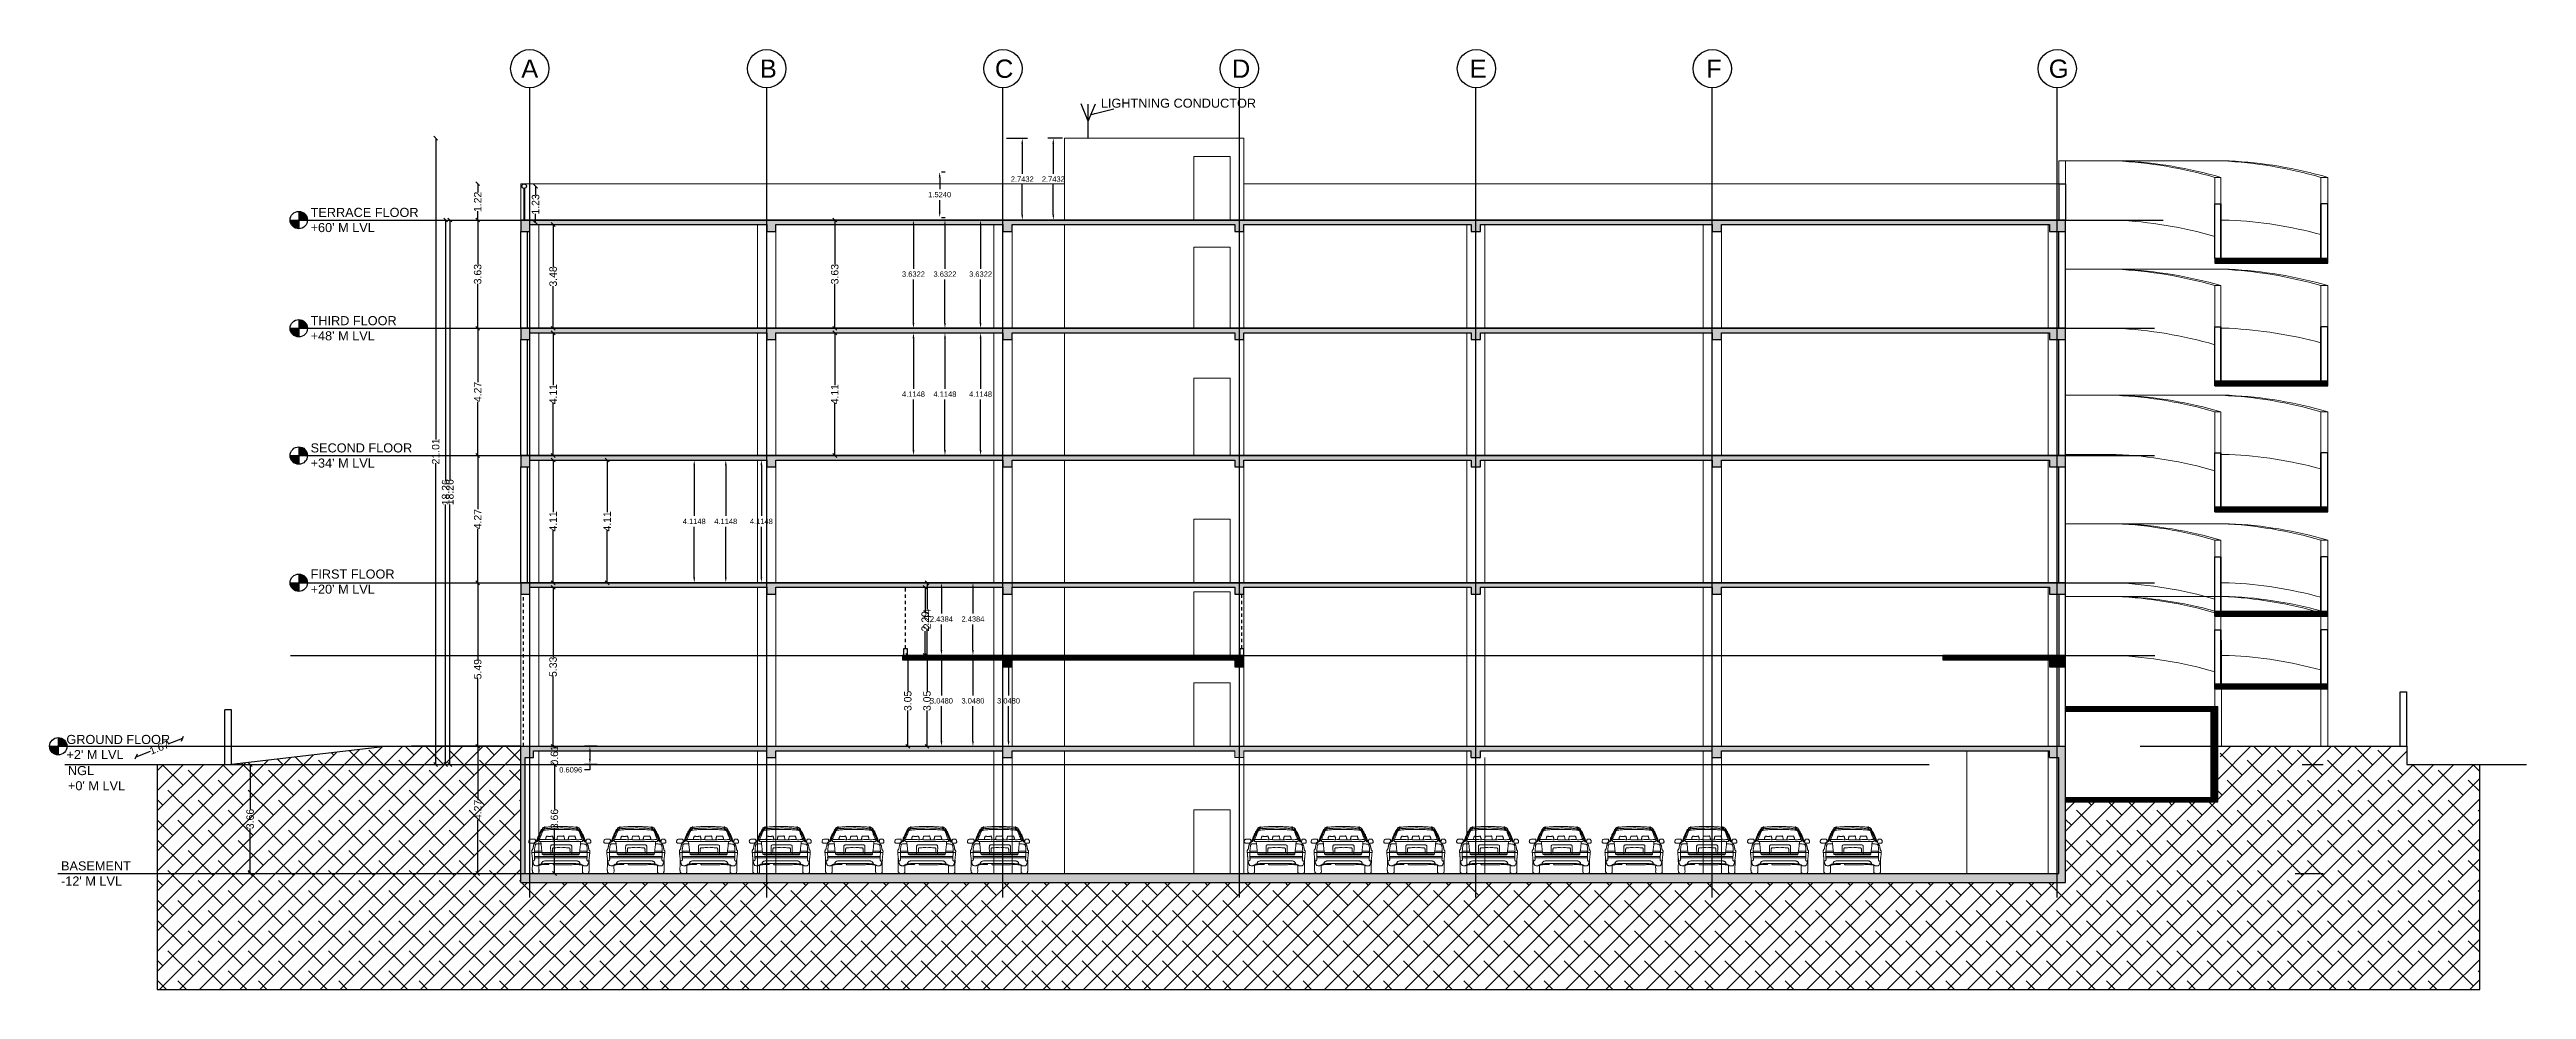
# Model space of a CAD drawing. Header units: metres. Extents: x 71870 to 72053, y 12512 to 13084.
# Drawn here: x 71907 to 71990, y 12511.6 to 12543.1 of the extents above; entities that cross this region are included whole.
import ezdxf

# ---------------------------------------------------------------- set-up
doc = ezdxf.new("R2010")
doc.units = ezdxf.units.M
doc.header["$MEASUREMENT"] = 0
doc.linetypes.add('CENTER', pattern=[2, 1.25, -0.25, 0.25, -0.25])
doc.linetypes.add('HIDDEN2', pattern=[0.1875, 0.125, -0.0625])
doc.layers.get('Defpoints').update_dxf_attribs({"color": 6, "lineweight": 0})
for name, color, linetype in [('00_FB_CONTRUCTION DIM', 7, 'Continuous'), ('BLK_1_FLR_0_ROOM_1', 2, 'Continuous'), ('BLK_1_FLR_0_WC_BATH_HT', 1, 'Continuous'), ('BLK_1_FLR_1_ROOM_1', 2, 'Continuous'), ('BLK_1_FLR_1_WC_BATH_HT', 1, 'Continuous'), ('BLK_1_FLR_2_ROOM_1', 2, 'Continuous'), ('BLK_1_FLR_2_WC_BATH_HT', 1, 'Continuous'), ('BLK_1_FLR_3_ROOM_1', 2, 'Continuous'), ('BLK_1_FLR_3_WC_BATH_HT', 1, 'Continuous'), ('BLK_1_FLR_4_ROOM_1', 2, 'Continuous'), ('BLK_1_FLR_4_WC_BATH_HT', 1, 'Continuous'), ('BLK_1_PLINTH_HEIGHT', 7, 'Continuous'), ('BLK_1_ROOF_WATER_TANK_HT', 235, 'Continuous'), ('BLK_1_STAIR_HEADROOM', 1, 'Continuous'), ('BLK_1_TOTAL_HEIGHT', 21, 'Continuous'), ('cad-block.com', 7, 'Continuous')]:
    doc.layers.add(name, color=color, linetype=linetype)
for name, color, linetype, lineweight in [('02_FB_GLASS', 4, 'Continuous', 9), ('02_FB_GREY', 8, 'Continuous', 5), ('02_FB_WALL', 7, 'Continuous', 30), ('BLK_1_MUMTY_HT', 83, 'Continuous', 0)]:
    doc.layers.add(name, color=color, linetype=linetype, lineweight=lineweight)
for name, color, linetype, plot in [('BLK_1_HT_OF_BLDG', 5, 'Continuous', False), ('BLK_1_LVL_-1_BSMNT_FOOT_PRINT', 1, 'Continuous', False), ('BLK_1_PARAPET_HT', 233, 'Continuous', False)]:
    doc.layers.add(name, color=color, linetype=linetype, plot=plot)
doc.styles.add('century Gothic', font='arial.ttf')
doc.styles.get("Standard").update_dxf_attribs({"font": 'arial.ttf'})
doc.dimstyles.new('STAND', dxfattribs={"dimtxt": 0.25, "dimasz": 0.13, "dimexe": 0, "dimexo": 0, "dimgap": 0, "dimtad": 0, "dimzin": 0, "dimdsep": 46, "dimtxsty": 'century Gothic', "dimblk": 'OBLIQUE', "dimcen": 0.15, "dimse1": 1, "dimse2": 1, "dimclrd": 5, "dimclre": 7, "dimclrt": 5, "dimazin": 0, "dimtfac": 1, "dimtofl": 0, "dimtmove": 0, "dimatfit": 3, "dimfxl": 0, "dimtolj": 1, "dimtzin": 0, "dimlwd": -1, "dimlwe": -1, "dimarcsym": 0})
doc.dimstyles.get("Standard").update_dxf_attribs({"dimtxt": 0.18, "dimasz": 0.18, "dimexe": 0.18, "dimexo": 0.0625, "dimgap": 0.09, "dimtad": 0, "dimtih": 1, "dimtoh": 1, "dimdec": 4, "dimzin": 0, "dimdsep": 46, "dimtxsty": 'Standard', "dimcen": 0.09, "dimadec": 0, "dimazin": 0, "dimtfac": 1, "dimtdec": 4, "dimtofl": 0, "dimtmove": 0, "dimatfit": 3, "dimfxl": 0, "dimtolj": 1, "dimtzin": 0, "dimarcsym": 0})

msp = doc.modelspace()

# ---------------------------------------------------------------- texts
at = {"char_height": 0.61302, "attachment_point": 7}
for s, insert in [('A', (71922.79038, 12542.16686)), ('B', (71930.78788, 12542.16686)), ('C', (71938.66953, 12542.1564)), ('D', (71946.61098, 12542.16686)), ('E', (71954.58426, 12542.16686)), ('F', (71962.51176, 12542.16686)), ('G', (71973.99981, 12542.1564))]:
    msp.add_mtext_dynamic_manual_height_columns(s, width=120, gutter_width=1, heights=[76.42701], dxfattribs=dict(at, insert=insert))
at = {"char_height": 0.3048, "attachment_point": 1, "rotation": 0.0000223}
for s, insert in [('LIGHTNING CONDUCTOR ', (71942.22218, 12541.46766)), ("TERRACE FLOOR\\P+60' M LVL", (71915.72831, 12537.8039)), ("THIRD FLOOR\\P\\pt0.9144;+48' M LVL", (71915.7283, 12534.1717)), ("SECOND FLOOR\\P+34' M LVL", (71915.7283, 12529.9045)), ("FIRST FLOOR\\P+20' M LVL", (71915.7283, 12525.67415)), ("GROUND FLOOR\\P+2' M LVL", (71907.54218, 12520.12482)), ("NGL\\P+0' M LVL", (71907.59374, 12519.0807)), ("BASEMENT\\P-12' M LVL", (71907.36187, 12515.8837))]:
    msp.add_mtext_dynamic_manual_height_columns(s, width=1968, gutter_width=1, heights=[92.69432], dxfattribs=dict(at, insert=insert))

# ---------------------------------------------------------------- blocks, each defined once
blk = doc.blocks.new('_Oblique')
at = {"color": 0, "linetype": 'ByBlock', "lineweight": -2}
blk.add_line((-0.5, -0.5), (0.5, 0.5), dxfattribs=at)
blk = doc.blocks.new('*D530')
at = {"color": 5}
for p, q in [((71935.75, 12522.791), (71935.75, 12521.592)), ((71935.75, 12519.743), (71935.75, 12520.941))]:
    blk.add_line(p, q, dxfattribs=at)
at = {"layer": 'Defpoints', "color": 0, "lineweight": 25}
for p in [(71935.75, 12522.791), (71935.75, 12519.743), (71935.75, 12519.743)]:
    blk.add_point(p, dxfattribs=at)
at = {"color": 5, "xscale": 0.13, "yscale": 0.13, "zscale": 0.13}
for p, rotation in [((71935.75, 12522.791), 90), ((71935.75, 12519.743), 270)]:
    blk.add_blockref('_Oblique', p, dxfattribs=dict(at, rotation=rotation))
at = {"color": 5, "lineweight": 25, "insert": (71935.75, 12521.267), "char_height": 0.25, "attachment_point": 5, "rotation": 90, "style": 'century Gothic'}
blk.add_mtext('\\A1;3.05', dxfattribs=at)
blk = doc.blocks.new('*D538')
at = {"layer": 'BLK_1_PLINTH_HEIGHT', "color": 0, "lineweight": -2, "ltscale": 400}
for p, q in [((71925.333, 12519.743), (71924.913, 12519.743)), ((71925.333, 12519.133), (71924.913, 12519.133)), ((71925.093, 12518.953), (71924.913, 12518.953)), ((71925.093, 12519.563), (71925.093, 12519.313)), ((71925.093, 12519.133), (71925.093, 12518.953))]:
    blk.add_line(p, q, dxfattribs=at)
at = {"layer": 'BLK_1_PLINTH_HEIGHT', "color": 0, "lineweight": 25, "ltscale": 400}
for points in [[(71925.063, 12519.563), (71925.123, 12519.563), (71925.093, 12519.743)], [(71925.063, 12519.313), (71925.123, 12519.313), (71925.093, 12519.133)]]:
    blk.add_solid(points, dxfattribs=at)
at = {"layer": 'Defpoints', "color": 0, "lineweight": 25, "ltscale": 400}
for p in [(71925.395, 12519.743), (71925.093, 12519.133), (71925.395, 12519.133)]:
    blk.add_point(p, dxfattribs=at)
at = {"layer": 'BLK_1_PLINTH_HEIGHT', "color": 0, "lineweight": 25, "ltscale": 400, "insert": (71924.449, 12518.953), "char_height": 0.18, "attachment_point": 5}
blk.add_mtext('\\A1;0.6096', dxfattribs=at)
blk = doc.blocks.new('*D539')
at = {"layer": 'BLK_1_LVL_-1_BSMNT_FOOT_PRINT', "color": 1}
for p, q in [((71923.903, 12519.133), (71923.903, 12517.629)), ((71923.903, 12515.475), (71923.903, 12516.98))]:
    blk.add_line(p, q, dxfattribs=at)
at = {"layer": 'Defpoints', "color": 0, "lineweight": 25}
for p in [(71923.903, 12519.133), (71924.061, 12519.133), (71924.061, 12515.475)]:
    blk.add_point(p, dxfattribs=at)
at = {"layer": 'BLK_1_LVL_-1_BSMNT_FOOT_PRINT', "color": 1, "xscale": 0.13, "yscale": 0.13, "zscale": 0.13}
for p, rotation in [((71923.903, 12519.133), 90), ((71923.903, 12515.475), 270)]:
    blk.add_blockref('_Oblique', p, dxfattribs=dict(at, rotation=rotation))
at = {"layer": 'BLK_1_LVL_-1_BSMNT_FOOT_PRINT', "color": 1, "lineweight": 25, "insert": (71923.903, 12517.304), "char_height": 0.25, "attachment_point": 5, "rotation": 90, "style": 'century Gothic'}
blk.add_mtext('\\A1;3.66', dxfattribs=at)
blk = doc.blocks.new('*D540')
at = {"layer": 'BLK_1_LVL_-1_BSMNT_FOOT_PRINT', "color": 2}
for p, q in [((71923.903, 12519.743), (71923.903, 12519.738)), ((71923.903, 12519.133), (71923.903, 12519.137))]:
    blk.add_line(p, q, dxfattribs=at)
at = {"layer": 'Defpoints', "color": 0, "lineweight": 25}
for p in [(71923.903, 12519.743), (71923.903, 12519.743), (71923.903, 12519.133)]:
    blk.add_point(p, dxfattribs=at)
at = {"layer": 'BLK_1_LVL_-1_BSMNT_FOOT_PRINT', "color": 2, "xscale": 0.13, "yscale": 0.13, "zscale": 0.13}
for p, rotation in [((71923.903, 12519.743), 90), ((71923.903, 12519.133), 270)]:
    blk.add_blockref('_Oblique', p, dxfattribs=dict(at, rotation=rotation))
at = {"layer": 'BLK_1_LVL_-1_BSMNT_FOOT_PRINT', "color": 2, "lineweight": 25, "insert": (71923.903, 12519.438), "char_height": 0.25, "attachment_point": 5, "rotation": 90, "style": 'century Gothic'}
blk.add_mtext('\\A1;0.61', dxfattribs=at)
blk = doc.blocks.new('*D541')
at = {"layer": 'BLK_1_FLR_0_ROOM_1', "color": 2}
for p, q in [((71936.394, 12522.791), (71936.394, 12521.592)), ((71936.394, 12519.743), (71936.394, 12520.941))]:
    blk.add_line(p, q, dxfattribs=at)
at = {"layer": 'Defpoints', "color": 0, "lineweight": 25}
for p in [(71936.139, 12522.791), (71936.394, 12522.791), (71936.239, 12519.743)]:
    blk.add_point(p, dxfattribs=at)
at = {"layer": 'BLK_1_FLR_0_ROOM_1', "color": 2, "xscale": 0.13, "yscale": 0.13, "zscale": 0.13}
for p, rotation in [((71936.394, 12522.791), 90), ((71936.394, 12519.743), 270)]:
    blk.add_blockref('_Oblique', p, dxfattribs=dict(at, rotation=rotation))
at = {"layer": 'BLK_1_FLR_0_ROOM_1', "color": 2, "lineweight": 25, "insert": (71936.394, 12521.267), "char_height": 0.25, "attachment_point": 5, "rotation": 90, "style": 'century Gothic'}
blk.add_mtext('\\A1;3.05', dxfattribs=at)
blk = doc.blocks.new('*D542')
at = {"layer": 'BLK_1_FLR_2_ROOM_1', "color": 2}
for p, q in [((71925.672, 12529.344), (71925.672, 12527.592)), ((71925.672, 12525.229), (71925.672, 12526.981))]:
    blk.add_line(p, q, dxfattribs=at)
at = {"layer": 'Defpoints', "color": 0, "lineweight": 25}
for p in [(71925.382, 12529.344), (71925.672, 12529.344), (71925.517, 12525.229)]:
    blk.add_point(p, dxfattribs=at)
at = {"layer": 'BLK_1_FLR_2_ROOM_1', "color": 2, "xscale": 0.13, "yscale": 0.13, "zscale": 0.13}
for p, rotation in [((71925.672, 12529.344), 90), ((71925.672, 12525.229), 270)]:
    blk.add_blockref('_Oblique', p, dxfattribs=dict(at, rotation=rotation))
at = {"layer": 'BLK_1_FLR_2_ROOM_1', "color": 2, "lineweight": 25, "insert": (71925.672, 12527.286), "char_height": 0.25, "attachment_point": 5, "rotation": 90, "style": 'century Gothic'}
blk.add_mtext('\\A1;4.11', dxfattribs=at)
blk = doc.blocks.new('*D543')
at = {"layer": 'BLK_1_FLR_3_ROOM_1', "color": 2}
for p, q in [((71933.301, 12533.611), (71933.301, 12531.859)), ((71933.301, 12529.496), (71933.301, 12531.248))]:
    blk.add_line(p, q, dxfattribs=at)
at = {"layer": 'Defpoints', "color": 0, "lineweight": 25}
for p in [(71933.006, 12533.611), (71933.301, 12533.611), (71933.146, 12529.496)]:
    blk.add_point(p, dxfattribs=at)
at = {"layer": 'BLK_1_FLR_3_ROOM_1', "color": 2, "xscale": 0.13, "yscale": 0.13, "zscale": 0.13}
for p, rotation in [((71933.301, 12533.611), 90), ((71933.301, 12529.496), 270)]:
    blk.add_blockref('_Oblique', p, dxfattribs=dict(at, rotation=rotation))
at = {"layer": 'BLK_1_FLR_3_ROOM_1', "color": 2, "lineweight": 25, "insert": (71933.301, 12531.554), "char_height": 0.25, "attachment_point": 5, "rotation": 90, "style": 'century Gothic'}
blk.add_mtext('\\A1;4.11', dxfattribs=at)
blk = doc.blocks.new('*D544')
at = {"layer": 'BLK_1_FLR_0_WC_BATH_HT', "color": 0, "lineweight": -2}
for p, q in [((71936.684, 12522.791), (71937.057, 12522.791)), ((71936.877, 12522.611), (71936.877, 12521.449)), ((71936.877, 12519.923), (71936.877, 12521.085)), ((71936.784, 12519.743), (71937.057, 12519.743))]:
    blk.add_line(p, q, dxfattribs=at)
at = {"layer": 'BLK_1_FLR_0_WC_BATH_HT', "color": 0, "lineweight": 25}
for points in [[(71936.847, 12522.611), (71936.907, 12522.611), (71936.877, 12522.791)], [(71936.847, 12519.923), (71936.907, 12519.923), (71936.877, 12519.743)]]:
    blk.add_solid(points, dxfattribs=at)
at = {"layer": 'Defpoints', "color": 0, "lineweight": 25}
for p in [(71936.621, 12522.791), (71936.877, 12522.791), (71936.722, 12519.743)]:
    blk.add_point(p, dxfattribs=at)
at = {"layer": 'BLK_1_FLR_0_WC_BATH_HT', "color": 0, "insert": (71936.877, 12521.267), "char_height": 0.18, "attachment_point": 5}
blk.add_mtext('\\A1;3.0480', dxfattribs=at)
blk = doc.blocks.new('*D545')
at = {"layer": 'BLK_1_FLR_0_WC_BATH_HT', "color": 0, "lineweight": -2}
for p, q in [((71937.74, 12522.791), (71938.113, 12522.791)), ((71937.933, 12522.611), (71937.933, 12521.449)), ((71937.933, 12519.923), (71937.933, 12521.085)), ((71937.841, 12519.743), (71938.113, 12519.743))]:
    blk.add_line(p, q, dxfattribs=at)
at = {"layer": 'BLK_1_FLR_0_WC_BATH_HT', "color": 0, "lineweight": 25}
for points in [[(71937.903, 12522.611), (71937.963, 12522.611), (71937.933, 12522.791)], [(71937.903, 12519.923), (71937.963, 12519.923), (71937.933, 12519.743)]]:
    blk.add_solid(points, dxfattribs=at)
at = {"layer": 'Defpoints', "color": 0, "lineweight": 25}
for p in [(71937.678, 12522.791), (71937.933, 12522.791), (71937.778, 12519.743)]:
    blk.add_point(p, dxfattribs=at)
at = {"layer": 'BLK_1_FLR_0_WC_BATH_HT', "color": 0, "insert": (71937.933, 12521.267), "char_height": 0.18, "attachment_point": 5}
blk.add_mtext('\\A1;3.0480', dxfattribs=at)
blk = doc.blocks.new('*D546')
at = {"layer": 'BLK_1_FLR_0_WC_BATH_HT', "color": 0, "lineweight": -2}
for p, q in [((71938.935, 12522.791), (71939.307, 12522.791)), ((71939.127, 12522.611), (71939.127, 12521.449)), ((71939.127, 12519.923), (71939.127, 12521.085)), ((71939.035, 12519.743), (71939.307, 12519.743))]:
    blk.add_line(p, q, dxfattribs=at)
at = {"layer": 'BLK_1_FLR_0_WC_BATH_HT', "color": 0, "lineweight": 25}
for points in [[(71939.097, 12522.611), (71939.157, 12522.611), (71939.127, 12522.791)], [(71939.097, 12519.923), (71939.157, 12519.923), (71939.127, 12519.743)]]:
    blk.add_solid(points, dxfattribs=at)
at = {"layer": 'Defpoints', "color": 0, "lineweight": 25}
for p in [(71938.872, 12522.791), (71939.127, 12522.791), (71938.973, 12519.743)]:
    blk.add_point(p, dxfattribs=at)
at = {"layer": 'BLK_1_FLR_0_WC_BATH_HT', "color": 0, "insert": (71939.127, 12521.267), "char_height": 0.18, "attachment_point": 5}
blk.add_mtext('\\A1;3.0480', dxfattribs=at)
blk = doc.blocks.new('*D547')
at = {"layer": 'BLK_1_FLR_2_WC_BATH_HT', "color": 0, "lineweight": -2}
for p, q in [((71928.357, 12529.344), (71928.77, 12529.344)), ((71928.59, 12529.164), (71928.59, 12527.468)), ((71928.59, 12525.409), (71928.59, 12527.105)), ((71928.498, 12525.229), (71928.77, 12525.229))]:
    blk.add_line(p, q, dxfattribs=at)
at = {"layer": 'BLK_1_FLR_2_WC_BATH_HT', "color": 0, "lineweight": 25}
for points in [[(71928.56, 12529.164), (71928.62, 12529.164), (71928.59, 12529.344)], [(71928.56, 12525.409), (71928.62, 12525.409), (71928.59, 12525.229)]]:
    blk.add_solid(points, dxfattribs=at)
at = {"layer": 'Defpoints', "color": 0, "lineweight": 25}
for p in [(71928.295, 12529.344), (71928.59, 12529.344), (71928.435, 12525.229)]:
    blk.add_point(p, dxfattribs=at)
at = {"layer": 'BLK_1_FLR_2_WC_BATH_HT', "color": 0, "insert": (71928.59, 12527.286), "char_height": 0.18, "attachment_point": 5}
blk.add_mtext('\\A1;4.1148', dxfattribs=at)
blk = doc.blocks.new('*D548')
at = {"layer": 'BLK_1_FLR_2_WC_BATH_HT', "color": 0, "lineweight": -2}
for p, q in [((71929.414, 12529.344), (71929.827, 12529.344)), ((71929.647, 12529.164), (71929.647, 12527.468)), ((71929.647, 12525.409), (71929.647, 12527.105)), ((71929.554, 12525.229), (71929.827, 12525.229))]:
    blk.add_line(p, q, dxfattribs=at)
at = {"layer": 'BLK_1_FLR_2_WC_BATH_HT', "color": 0, "lineweight": 25}
for points in [[(71929.617, 12529.164), (71929.677, 12529.164), (71929.647, 12529.344)], [(71929.617, 12525.409), (71929.677, 12525.409), (71929.647, 12525.229)]]:
    blk.add_solid(points, dxfattribs=at)
at = {"layer": 'Defpoints', "color": 0, "lineweight": 25}
for p in [(71929.351, 12529.344), (71929.647, 12529.344), (71929.492, 12525.229)]:
    blk.add_point(p, dxfattribs=at)
at = {"layer": 'BLK_1_FLR_2_WC_BATH_HT', "color": 0, "insert": (71929.647, 12527.286), "char_height": 0.18, "attachment_point": 5}
blk.add_mtext('\\A1;4.1148', dxfattribs=at)
blk = doc.blocks.new('*D549')
at = {"layer": 'BLK_1_FLR_2_WC_BATH_HT', "color": 0, "lineweight": -2}
for p, q in [((71930.608, 12529.344), (71931.021, 12529.344)), ((71930.841, 12529.164), (71930.841, 12527.468)), ((71930.841, 12525.409), (71930.841, 12527.105)), ((71930.749, 12525.229), (71931.021, 12525.229))]:
    blk.add_line(p, q, dxfattribs=at)
at = {"layer": 'BLK_1_FLR_2_WC_BATH_HT', "color": 0, "lineweight": 25}
for points in [[(71930.811, 12529.164), (71930.871, 12529.164), (71930.841, 12529.344)], [(71930.811, 12525.409), (71930.871, 12525.409), (71930.841, 12525.229)]]:
    blk.add_solid(points, dxfattribs=at)
at = {"layer": 'Defpoints', "color": 0, "lineweight": 25}
for p in [(71930.545, 12529.344), (71930.841, 12529.344), (71930.686, 12525.229)]:
    blk.add_point(p, dxfattribs=at)
at = {"layer": 'BLK_1_FLR_2_WC_BATH_HT', "color": 0, "insert": (71930.841, 12527.286), "char_height": 0.18, "attachment_point": 5}
blk.add_mtext('\\A1;4.1148', dxfattribs=at)
blk = doc.blocks.new('*D550')
at = {"layer": 'BLK_1_FLR_3_WC_BATH_HT', "color": 0, "lineweight": -2}
for p, q in [((71935.706, 12533.611), (71936.119, 12533.611)), ((71935.939, 12533.431), (71935.939, 12531.736)), ((71935.939, 12529.676), (71935.939, 12531.372)), ((71935.846, 12529.496), (71936.119, 12529.496))]:
    blk.add_line(p, q, dxfattribs=at)
at = {"layer": 'BLK_1_FLR_3_WC_BATH_HT', "color": 0, "lineweight": 25}
for points in [[(71935.909, 12533.431), (71935.969, 12533.431), (71935.939, 12533.611)], [(71935.909, 12529.676), (71935.969, 12529.676), (71935.939, 12529.496)]]:
    blk.add_solid(points, dxfattribs=at)
at = {"layer": 'Defpoints', "color": 0, "lineweight": 25}
for p in [(71935.643, 12533.611), (71935.939, 12533.611), (71935.784, 12529.496)]:
    blk.add_point(p, dxfattribs=at)
at = {"layer": 'BLK_1_FLR_3_WC_BATH_HT', "color": 0, "insert": (71935.939, 12531.554), "char_height": 0.18, "attachment_point": 5}
blk.add_mtext('\\A1;4.1148', dxfattribs=at)
blk = doc.blocks.new('*D551')
at = {"layer": 'BLK_1_FLR_3_WC_BATH_HT', "color": 0, "lineweight": -2}
for p, q in [((71936.762, 12533.611), (71937.175, 12533.611)), ((71936.995, 12533.431), (71936.995, 12531.736)), ((71936.995, 12529.676), (71936.995, 12531.372)), ((71936.903, 12529.496), (71937.175, 12529.496))]:
    blk.add_line(p, q, dxfattribs=at)
at = {"layer": 'BLK_1_FLR_3_WC_BATH_HT', "color": 0, "lineweight": 25}
for points in [[(71936.965, 12533.431), (71937.025, 12533.431), (71936.995, 12533.611)], [(71936.965, 12529.676), (71937.025, 12529.676), (71936.995, 12529.496)]]:
    blk.add_solid(points, dxfattribs=at)
at = {"layer": 'Defpoints', "color": 0, "lineweight": 25}
for p in [(71936.7, 12533.611), (71936.995, 12533.611), (71936.84, 12529.496)]:
    blk.add_point(p, dxfattribs=at)
at = {"layer": 'BLK_1_FLR_3_WC_BATH_HT', "color": 0, "insert": (71936.995, 12531.554), "char_height": 0.18, "attachment_point": 5}
blk.add_mtext('\\A1;4.1148', dxfattribs=at)
blk = doc.blocks.new('*D552')
at = {"layer": 'BLK_1_FLR_3_WC_BATH_HT', "color": 0, "lineweight": -2}
for p, q in [((71937.956, 12533.611), (71938.369, 12533.611)), ((71938.189, 12533.431), (71938.189, 12531.736)), ((71938.189, 12529.676), (71938.189, 12531.372)), ((71938.097, 12529.496), (71938.369, 12529.496))]:
    blk.add_line(p, q, dxfattribs=at)
at = {"layer": 'BLK_1_FLR_3_WC_BATH_HT', "color": 0, "lineweight": 25}
for points in [[(71938.159, 12533.431), (71938.219, 12533.431), (71938.189, 12533.611)], [(71938.159, 12529.676), (71938.219, 12529.676), (71938.189, 12529.496)]]:
    blk.add_solid(points, dxfattribs=at)
at = {"layer": 'Defpoints', "color": 0, "lineweight": 25}
for p in [(71937.894, 12533.611), (71938.189, 12533.611), (71938.035, 12529.496)]:
    blk.add_point(p, dxfattribs=at)
at = {"layer": 'BLK_1_FLR_3_WC_BATH_HT', "color": 0, "insert": (71938.189, 12531.554), "char_height": 0.18, "attachment_point": 5}
blk.add_mtext('\\A1;4.1148', dxfattribs=at)
blk = doc.blocks.new('*D532')
at = {"color": 5}
for p, q in [((71921.33, 12525.229), (71921.332, 12522.655)), ((71921.334, 12519.742), (71921.332, 12522.006))]:
    blk.add_line(p, q, dxfattribs=at)
at = {"layer": 'Defpoints', "color": 0, "lineweight": 25}
for p in [(71921.33, 12525.229), (71921.926, 12525.229), (71921.93, 12519.743)]:
    blk.add_point(p, dxfattribs=at)
at = {"color": 5, "xscale": 0.13, "yscale": 0.13, "zscale": 0.13}
for p, rotation in [((71921.33, 12525.229), 90.0387277985082), ((71921.334, 12519.742), 270.0387277985082)]:
    blk.add_blockref('_Oblique', p, dxfattribs=dict(at, rotation=rotation))
at = {"color": 5, "lineweight": 25, "insert": (71921.332, 12522.33), "char_height": 0.25, "attachment_point": 5, "rotation": 90.03873, "style": 'century Gothic'}
blk.add_mtext('\\A1;5.49', dxfattribs=at)
blk = doc.blocks.new('*D533')
at = {"color": 5}
for p, q in [((71921.33, 12529.496), (71921.33, 12527.692)), ((71921.33, 12525.229), (71921.33, 12527.033))]:
    blk.add_line(p, q, dxfattribs=at)
at = {"layer": 'Defpoints', "color": 0, "lineweight": 25}
for p in [(71921.33, 12529.496), (71922.279, 12529.496), (71921.838, 12525.229)]:
    blk.add_point(p, dxfattribs=at)
at = {"color": 5, "xscale": 0.13, "yscale": 0.13, "zscale": 0.13}
for p, rotation in [((71921.33, 12529.496), 90), ((71921.33, 12525.229), 270)]:
    blk.add_blockref('_Oblique', p, dxfattribs=dict(at, rotation=rotation))
at = {"color": 5, "lineweight": 25, "insert": (71921.33, 12527.363), "char_height": 0.25, "attachment_point": 5, "rotation": 90, "style": 'century Gothic'}
blk.add_mtext('\\A1;4.27', dxfattribs=at)
blk = doc.blocks.new('*D534')
at = {"color": 5}
for p, q in [((71921.334, 12519.743), (71921.332, 12517.939)), ((71921.33, 12515.476), (71921.332, 12517.28))]:
    blk.add_line(p, q, dxfattribs=at)
at = {"layer": 'Defpoints', "color": 0, "lineweight": 25}
for p in [(71921.93, 12519.743), (71921.33, 12515.476), (71921.926, 12515.475)]:
    blk.add_point(p, dxfattribs=at)
at = {"color": 5, "xscale": 0.13, "yscale": 0.13, "zscale": 0.13}
for p, rotation in [((71921.334, 12519.743), 89.95020712115596), ((71921.33, 12515.476), 269.950207121156)]:
    blk.add_blockref('_Oblique', p, dxfattribs=dict(at, rotation=rotation))
at = {"color": 5, "lineweight": 25, "insert": (71921.332, 12517.61), "char_height": 0.25, "attachment_point": 5, "rotation": 89.95021, "style": 'century Gothic'}
blk.add_mtext('\\A1;4.27', dxfattribs=at)
blk = doc.blocks.new('*D556')
at = {"color": 5}
for p, q in [((71913.701, 12519.133), (71913.701, 12517.629)), ((71913.701, 12515.475), (71913.701, 12516.98))]:
    blk.add_line(p, q, dxfattribs=at)
at = {"layer": 'Defpoints', "color": 0, "lineweight": 25}
for p in [(71913.701, 12519.133), (71913.98, 12519.133), (71913.98, 12515.475)]:
    blk.add_point(p, dxfattribs=at)
at = {"color": 5, "xscale": 0.13, "yscale": 0.13, "zscale": 0.13}
for p, rotation in [((71913.701, 12519.133), 90), ((71913.701, 12515.475), 270)]:
    blk.add_blockref('_Oblique', p, dxfattribs=dict(at, rotation=rotation))
at = {"color": 5, "lineweight": 25, "insert": (71913.701, 12517.304), "char_height": 0.25, "attachment_point": 5, "rotation": 90, "style": 'century Gothic'}
blk.add_mtext('\\A1;3.66', dxfattribs=at)
blk = doc.blocks.new('*D557')
at = {"color": 5}
for p, q in [((71909.877, 12519.393), (71910.364, 12519.583)), ((71911.433, 12520.002), (71910.946, 12519.812))]:
    blk.add_line(p, q, dxfattribs=at)
at = {"layer": 'Defpoints', "color": 0, "lineweight": 25}
for p in [(71911.433, 12520.002), (71911.534, 12519.743), (71909.979, 12519.133)]:
    blk.add_point(p, dxfattribs=at)
at = {"color": 5, "xscale": 0.13, "yscale": 0.13, "zscale": 0.13}
for p, rotation in [((71911.433, 12520.002), 21.39974836963336), ((71909.877, 12519.393), 201.3997483696333)]:
    blk.add_blockref('_Oblique', p, dxfattribs=dict(at, rotation=rotation))
at = {"color": 5, "lineweight": 25, "insert": (71910.655, 12519.697), "char_height": 0.25, "attachment_point": 5, "rotation": 21.39975, "style": 'century Gothic'}
blk.add_mtext('\\A1;1.67', dxfattribs=at)
blk = doc.blocks.new('*D535')
at = {"color": 5}
for p, q in [((71921.33, 12538.615), (71921.33, 12538.317)), ((71921.33, 12537.396), (71921.33, 12537.694))]:
    blk.add_line(p, q, dxfattribs=at)
at = {"layer": 'Defpoints', "color": 0, "lineweight": 25}
for p in [(71921.33, 12538.615), (71922.772, 12538.615), (71922.772, 12537.396)]:
    blk.add_point(p, dxfattribs=at)
at = {"color": 5, "xscale": 0.13, "yscale": 0.13, "zscale": 0.13}
for p, rotation in [((71921.33, 12538.615), 90), ((71921.33, 12537.396), 270)]:
    blk.add_blockref('_Oblique', p, dxfattribs=dict(at, rotation=rotation))
at = {"color": 5, "lineweight": 25, "insert": (71921.33, 12538.005), "char_height": 0.25, "attachment_point": 5, "rotation": 90, "style": 'century Gothic'}
blk.add_mtext('\\A1;1.22', dxfattribs=at)
blk = doc.blocks.new('*D536')
at = {"color": 5}
for p, q in [((71920.256, 12537.396), (71920.256, 12528.674)), ((71920.256, 12519.133), (71920.256, 12527.854))]:
    blk.add_line(p, q, dxfattribs=at)
at = {"layer": 'Defpoints', "color": 0, "lineweight": 25}
for p in [(71922.772, 12537.396), (71920.256, 12519.133), (71922.772, 12519.133)]:
    blk.add_point(p, dxfattribs=at)
at = {"color": 5, "xscale": 0.13, "yscale": 0.13, "zscale": 0.13}
for p, rotation in [((71920.256, 12537.396), 90), ((71920.256, 12519.133), 270)]:
    blk.add_blockref('_Oblique', p, dxfattribs=dict(at, rotation=rotation))
at = {"color": 5, "lineweight": 25, "insert": (71920.256, 12528.264), "char_height": 0.25, "attachment_point": 5, "rotation": 90, "style": 'century Gothic'}
blk.add_mtext('\\A1;18.26', dxfattribs=at)
blk = doc.blocks.new('*D537')
at = {"color": 5}
for p, q in [((71921.33, 12533.763), (71921.33, 12531.96)), ((71921.33, 12529.496), (71921.33, 12531.3))]:
    blk.add_line(p, q, dxfattribs=at)
at = {"layer": 'Defpoints', "color": 0, "lineweight": 25}
for p in [(71921.33, 12533.763), (71922.772, 12533.763), (71922.772, 12529.496)]:
    blk.add_point(p, dxfattribs=at)
at = {"color": 5, "xscale": 0.13, "yscale": 0.13, "zscale": 0.13}
for p, rotation in [((71921.33, 12533.763), 90), ((71921.33, 12529.496), 270)]:
    blk.add_blockref('_Oblique', p, dxfattribs=dict(at, rotation=rotation))
at = {"color": 5, "lineweight": 25, "insert": (71921.33, 12531.63), "char_height": 0.25, "attachment_point": 5, "rotation": 90, "style": 'century Gothic'}
blk.add_mtext('\\A1;4.27', dxfattribs=at)
blk = doc.blocks.new('*D555')
at = {"color": 5}
for p, q in [((71923.859, 12525.077), (71923.859, 12522.734)), ((71923.859, 12519.743), (71923.859, 12522.085))]:
    blk.add_line(p, q, dxfattribs=at)
at = {"layer": 'Defpoints', "color": 0, "lineweight": 25}
for p in [(71923.9, 12525.077), (71923.859, 12519.743), (71923.9, 12519.743)]:
    blk.add_point(p, dxfattribs=at)
at = {"color": 5, "xscale": 0.13, "yscale": 0.13, "zscale": 0.13}
for p, rotation in [((71923.859, 12525.077), 90), ((71923.859, 12519.743), 270)]:
    blk.add_blockref('_Oblique', p, dxfattribs=dict(at, rotation=rotation))
at = {"color": 5, "lineweight": 25, "insert": (71923.859, 12522.41), "char_height": 0.25, "attachment_point": 5, "rotation": 90, "style": 'century Gothic'}
blk.add_mtext('\\A1;5.33', dxfattribs=at)
blk = doc.blocks.new('*D531')
at = {"color": 5}
for p, q in [((71921.33, 12537.396), (71921.33, 12535.904)), ((71921.33, 12533.763), (71921.33, 12535.255))]:
    blk.add_line(p, q, dxfattribs=at)
at = {"layer": 'Defpoints', "color": 0, "lineweight": 25}
for p in [(71921.33, 12537.396), (71922.772, 12537.396), (71922.772, 12533.763)]:
    blk.add_point(p, dxfattribs=at)
at = {"color": 5, "xscale": 0.13, "yscale": 0.13, "zscale": 0.13}
for p, rotation in [((71921.33, 12537.396), 90), ((71921.33, 12533.763), 270)]:
    blk.add_blockref('_Oblique', p, dxfattribs=dict(at, rotation=rotation))
at = {"color": 5, "lineweight": 25, "insert": (71921.33, 12535.58), "char_height": 0.25, "attachment_point": 5, "rotation": 90, "style": 'century Gothic'}
blk.add_mtext('\\A1;3.63', dxfattribs=at)
blk = doc.blocks.new('A$C25D40799')
for p, q in [((522, 1544), (539, 1542)), ((1588, 1542), (1571, 1541)), ((97, 699), (2010, 699)), ((190, 519), (1918, 515)), ((191, 562), (1923, 558))]:
    blk.add_line(p, q)
for points in [[(242, 1063), (221, 1066), (216, 1092), (215, 1116), (204, 1130), (184, 1136), (161, 1136), (113, 1135), (79, 1131), (37, 1125), (20, 1111), (11, 1095), (1, 1069), (2, 1036), (5, 1023), (16, 1012), (37, 1006), (58, 1006), (97, 1006), (139, 1005), (167, 1005), (177, 1009), (185, 1015), (198, 1030), (206, 1032), (214, 1034), (225, 1033)], [(402, 982), (360, 984), (308, 980), (265, 977), (238, 971), (223, 964), (217, 950), (207, 923), (203, 886), (195, 841), (191, 792), (189, 751), (187, 701), (186, 635), (188, 561), (186, 527), (189, 502), (194, 484), (192, 460), (189, 442), (182, 437), (166, 423), (133, 408)], [(455, 1471), (444, 1456), (426, 1431), (410, 1401), (385, 1359), (362, 1316), (345, 1273), (318, 1221), (298, 1161), (283, 1121), (271, 1080), (264, 1060)], [(1118, 1502), (1042, 1503), (932, 1499), (804, 1496), (689, 1488), (599, 1483), (538, 1476), (511, 1470), (497, 1466), (488, 1459), (477, 1442), (440, 1360), (416, 1301), (390, 1237), (370, 1183), (352, 1130), (342, 1103), (335, 1085), (336, 1073), (340, 1065), (349, 1059), (381, 1057), (479, 1057), (562, 1059), (718, 1059), (852, 1058), (1022, 1057), (1144, 1056), (1301, 1053), (1430, 1053), (1567, 1054), (1631, 1053), (1696, 1052), (1739, 1053), (1764, 1056), (1773, 1064), (1777, 1070), (1776, 1091), (1748, 1159), (1720, 1236), (1692, 1301), (1652, 1396), (1631, 1439), (1625, 1451), (1615, 1457), (1594, 1465), (1568, 1469), (1534, 1477), (1355, 1493), (1207, 1500), (1117, 1502)], [(559, 1120), (559, 1146), (564, 1173), (572, 1199), (583, 1222), (590, 1233), (597, 1236), (608, 1236), (613, 1232), (638, 1226), (658, 1226), (687, 1225), (718, 1226), (740, 1229), (752, 1234), (765, 1237), (771, 1238), (782, 1232), (786, 1222), (794, 1204), (800, 1176), (806, 1152), (807, 1129), (810, 1118)], [(1295, 1117), (1298, 1131), (1305, 1155), (1311, 1186), (1315, 1202), (1321, 1223), (1334, 1234), (1341, 1235), (1355, 1234), (1371, 1233), (1402, 1236), (1431, 1237), (1454, 1237), (1475, 1235), (1492, 1235), (1512, 1238), (1521, 1230), (1529, 1214), (1536, 1193), (1544, 1169), (1548, 1144), (1548, 1118)], [(1662, 1470), (1679, 1445), (1693, 1412), (1716, 1371), (1741, 1323), (1773, 1260), (1791, 1215), (1809, 1171), (1824, 1129), (1833, 1096), (1845, 1065), (1851, 1046)], [(1665, 1485), (1678, 1472), (1691, 1449), (1715, 1411), (1737, 1372), (1762, 1325), (1788, 1275), (1809, 1222), (1832, 1162), (1847, 1115), (1862, 1073), (1866, 1060), (1875, 1055), (1877, 1043)], [(1706, 976), (1755, 977), (1793, 975), (1847, 969), (1883, 958), (1903, 937), (1908, 919), (1916, 878), (1923, 833), (1922, 794), (1927, 746), (1926, 710), (1924, 667), (1923, 616), (1919, 544), (1919, 515), (1916, 463), (1919, 437), (1929, 425), (1939, 411), (1956, 406), (1979, 400)], [(1878, 1055), (1888, 1059), (1892, 1067), (1896, 1085), (1895, 1099), (1905, 1117), (1916, 1128), (1926, 1134), (1945, 1133), (1982, 1130), (2002, 1129), (2023, 1114), (2033, 1097), (2040, 1078), (2042, 1061), (2043, 1046), (2043, 1034), (2038, 1017), (2027, 1008), (2007, 1003), (1975, 1001), (1941, 998), (1919, 997), (1906, 999)], [(190, 732), (202, 735), (228, 739), (273, 740), (370, 740), (430, 743)], [(670, 329), (661, 313), (655, 304), (646, 297), (626, 297), (571, 298), (531, 295), (487, 296), (454, 296), (422, 291), (386, 286), (363, 281), (350, 281)], [(445, 654), (535, 652), (759, 653), (1036, 653), (1289, 651), (1540, 648), (1663, 648)], [(1680, 742), (1694, 739), (1723, 737), (1773, 736), (1873, 735), (1894, 733), (1904, 731), (1914, 726), (1925, 725)]]:
    blk.add_spline(points, degree=3)
for points, knots in [([(453, 1497), (422, 1454), (416, 1442), (399, 1416), (378, 1377), (357, 1327), (326, 1284), (310, 1226), (283, 1177), (270, 1129), (258, 1096), (253, 1074), (246, 1059), (238, 1044), (219, 1031), (206, 1003), (175, 986), (169, 958), (158, 941), (157, 919), (149, 892), (142, 858), (138, 831), (135, 809), (125, 799), (118, 785), (103, 774), (100, 754), (98, 732), (97, 713), (97, 696), (98, 686), (107, 674), (101, 653), (105, 623), (106, 586), (117, 537), (117, 484), (129, 426), (137, 374), (148, 334), (157, 304), (170, 284), (184, 264), (215, 260), (244, 257), (274, 257), (296, 258), (307, 269), (318, 275), (328, 278), (341, 275), (350, 291), (366, 303), (391, 309), (423, 318), (466, 319), (524, 329), (597, 327), (683, 330), (804, 329), (928, 328), (1042, 333), (1140, 333), (1246, 332), (1354, 333), (1437, 330), (1498, 328), (1555, 326), (1614, 323), (1668, 319), (1713, 308), (1747, 290), (1779, 277), (1800, 263), (1810, 252), (1821, 249), (1843, 251), (1871, 249), (1904, 248), (1924, 264), (1943, 279), (1951, 306), (1961, 334), (1971, 367), (1978, 403), (1982, 442), (1987, 481), (1994, 520), (1997, 563), (2003, 604), (2007, 646), (2007, 683), (2012, 713), (2013, 736), (2010, 751), (1997, 766), (1986, 784), (1974, 801), (1977, 820), (1973, 841), (1965, 866), (1961, 895), (1954, 920), (1940, 945), (1926, 975), (1903, 1005), (1887, 1029), (1873, 1046), (1856, 1044), (1843, 1051), (1824, 1052), (1821, 1078), (1800, 1120), (1776, 1181), (1754, 1243), (1730, 1298), (1704, 1346), (1683, 1388), (1669, 1413), (1660, 1429), (1657, 1442), (1657, 1456), (1662, 1470), (1666, 1482), (1663, 1493), (1655, 1499), (1640, 1510), (1620, 1515), (1605, 1519), (1598, 1521), (1597, 1521)], [0.1427516, 0.1427516, 0.1427516, 0.1427516, 0.1441207, 0.1491577, 0.1592131, 0.1662954, 0.1767689, 0.1855494, 0.1967554, 0.2051715, 0.2106866, 0.2148044, 0.2165516, 0.2192272, 0.2231216, 0.2279667, 0.2344574, 0.2396988, 0.2417508, 0.2447679, 0.2503915, 0.2562398, 0.2625008, 0.2646156, 0.2670974, 0.2692619, 0.2723491, 0.2761324, 0.2791232, 0.2837165, 0.2857809, 0.2876726, 0.2890104, 0.2927793, 0.2976017, 0.3047458, 0.3115836, 0.3228817, 0.3319707, 0.341553, 0.3493995, 0.3535351, 0.3570373, 0.3619053, 0.3651923, 0.3718659, 0.3771463, 0.3804333, 0.3827283, 0.3845789, 0.3866954, 0.3880729, 0.3909937, 0.3942555, 0.398394, 0.4040732, 0.4109949, 0.4202495, 0.4340319, 0.4481112, 0.4641835, 0.4954098, 0.51109, 0.5223418, 0.545301, 0.5652758, 0.5772893, 0.5873935, 0.5965795, 0.6064622, 0.6172914, 0.6239172, 0.6299773, 0.6370636, 0.6412013, 0.6429937, 0.6444456, 0.6465118, 0.6543688, 0.6589833, 0.6626123, 0.6668312, 0.6710489, 0.6763449, 0.6821303, 0.6886547, 0.6948862, 0.702056, 0.7087711, 0.7149814, 0.7239743, 0.7301846, 0.7361529, 0.7430687, 0.7453625, 0.747978, 0.7507787, 0.7551725, 0.7585599, 0.7610831, 0.7645543, 0.7695644, 0.7744681, 0.7790389, 0.7829391, 0.7892012, 0.7959495, 0.8016858, 0.8046248, 0.8060023, 0.8100116, 0.8119047, 0.8143755, 0.8213364, 0.8372718, 0.8468576, 0.8551737, 0.8673872, 0.8746748, 0.879399, 0.8819641, 0.8838557, 0.8861495, 0.8889869, 0.8911018, 0.8925526, 0.894527, 0.8969663, 0.9012549, 0.9047667, 0.9051149, 0.9051149, 0.9051149, 0.9051149]), ([(448, 1491), (451, 1485), (456, 1474), (462, 1458), (456, 1443), (450, 1428), (434, 1409), (417, 1378), (403, 1339), (379, 1303), (366, 1262), (347, 1222), (329, 1176), (313, 1137), (309, 1103), (292, 1086), (287, 1070), (275, 1055), (261, 1062), (252, 1061), (248, 1061)], [0.00393246, 0.00393246, 0.00393246, 0.00393246, 0.00694879, 0.01010811, 0.01212537, 0.01485463, 0.01885172, 0.0245582, 0.03238138, 0.04019022, 0.04641738, 0.05424055, 0.06257681, 0.07160269, 0.07590429, 0.07928738, 0.08300537, 0.08496544, 0.08747661, 0.08969513, 0.08969513, 0.08969513, 0.08969513]), ([(491, 1462), (494, 1473), (503, 1497), (512, 1524), (519, 1541), (522, 1544)], [0.00089717, 0.00089717, 0.00089717, 0.00089717, 0.00705848, 0.01367692, 0.01585466, 0.01585466, 0.01585466, 0.01585466]), ([(525, 1473), (528, 1484), (534, 1506), (539, 1530), (539, 1542)], [0.0017489, 0.0017489, 0.0017489, 0.0017489, 0.00757716, 0.01366641, 0.01366641, 0.01366641, 0.01366641]), ([(1233, 1549), (1207, 1550), (1146, 1550), (1055, 1552), (954, 1550), (855, 1552), (740, 1542), (636, 1535), (563, 1529), (538, 1525)], [0, 0, 0, 0, 0.0130865, 0.0315417, 0.0459743, 0.0647681, 0.0815991, 0.1048393, 0.1182554, 0.1182554, 0.1182554, 0.1182554]), ([(723, 654), (723, 666), (721, 699), (725, 750), (718, 809), (722, 858), (719, 897), (726, 920), (735, 935), (752, 943), (787, 943), (877, 949), (975, 946), (1052, 948), (1068, 948)], [0, 0, 0, 0, 0.006094, 0.0168189, 0.0258234, 0.0362585, 0.0417659, 0.0459866, 0.0480774, 0.0504159, 0.0550938, 0.0658437, 0.0966014, 0.1049292, 0.1049292, 0.1049292, 0.1049292]), ([(778, 699), (778, 703), (777, 728), (780, 764), (777, 804), (783, 826), (792, 841), (809, 849), (844, 850), (932, 855), (1011, 853), (1068, 853)], [0.02353949, 0.02353949, 0.02353949, 0.02353949, 0.0258234, 0.03625846, 0.04176585, 0.04598659, 0.04807738, 0.05041587, 0.05509377, 0.06584368, 0.09515876, 0.09515876, 0.09515876, 0.09515876]), ([(1413, 654), (1414, 666), (1416, 699), (1412, 750), (1418, 809), (1414, 858), (1417, 897), (1411, 920), (1402, 935), (1385, 943), (1350, 943), (1259, 949), (1161, 946), (1085, 948), (1068, 948)], [0, 0, 0, 0, 0.006094, 0.0168189, 0.0258234, 0.0362585, 0.0417659, 0.0459866, 0.0480774, 0.0504159, 0.0550938, 0.0658437, 0.0966014, 0.1049292, 0.1049292, 0.1049292, 0.1049292]), ([(1358, 699), (1359, 703), (1360, 728), (1357, 764), (1360, 804), (1353, 826), (1344, 841), (1327, 849), (1292, 850), (1205, 855), (1126, 853), (1068, 853)], [0.02353949, 0.02353949, 0.02353949, 0.02353949, 0.0258234, 0.03625846, 0.04176585, 0.04598659, 0.04807738, 0.05041587, 0.05509377, 0.06584368, 0.09515876, 0.09515876, 0.09515876, 0.09515876]), ([(1572, 1525), (1561, 1526), (1525, 1529), (1463, 1539), (1388, 1541), (1310, 1546), (1260, 1547), (1233, 1548)], [0.90956096, 0.90956096, 0.90956096, 0.90956096, 0.91516129, 0.92740666, 0.94165728, 0.95360429, 0.96715149, 0.96715149, 0.96715149, 0.96715149]), ([(1583, 1471), (1580, 1482), (1574, 1505), (1570, 1528), (1571, 1540)], [0.0017489, 0.0017489, 0.0017489, 0.0017489, 0.00757716, 0.01366641, 0.01366641, 0.01366641, 0.01366641]), ([(1617, 1459), (1614, 1471), (1606, 1494), (1597, 1522), (1591, 1539), (1588, 1542)], [0.00089717, 0.00089717, 0.00089717, 0.00089717, 0.00705848, 0.01367692, 0.01585466, 0.01585466, 0.01585466, 0.01585466])]:
    blk.add_open_spline(points, degree=3, knots=knots)
at = {"start_tangent": (0.958706, -0.284399)}
blk.add_spline([(350, 1124), (420, 1119), (541, 1118), (736, 1117), (898, 1117), (1085, 1116), (1237, 1116), (1375, 1117), (1539, 1117), (1683, 1117), (1763, 1121)], degree=3, dxfattribs=at)
for points, start_tangent, end_tangent in [([(393, 1056), (398, 1025), (404, 987), (410, 924), (418, 857), (422, 809), (428, 753), (436, 702), (444, 659), (449, 642), (458, 631), (470, 623), (504, 617), (570, 618), (774, 619), (989, 618), (1198, 615), (1424, 614), (1581, 614), (1634, 616), (1655, 626), (1664, 643), (1671, 681), (1688, 803), (1698, 894), (1706, 981), (1712, 1051)], (0.077473, -0.996994), (0.074071, 0.997253)), ([(448, 1490), (457, 1502), (470, 1510), (493, 1518), (511, 1521)], (0.593425, 0.80489), (0.992356, 0.123409)), ([(472, 1419), (509, 1425), (552, 1433), (633, 1443), (716, 1447), (778, 1451), (882, 1453), (956, 1457), (1074, 1456), (1157, 1455), (1272, 1453), (1320, 1451), (1414, 1446), (1487, 1442), (1559, 1434), (1593, 1429), (1644, 1419)], (0.904907, 0.425609), (0.999412, -0.034278)), ([(926, 1118), (930, 1146), (935, 1174), (944, 1210), (951, 1230), (965, 1236), (980, 1237), (994, 1232), (1011, 1229), (1033, 1229), (1059, 1227), (1087, 1229), (1114, 1231), (1126, 1235), (1131, 1238), (1142, 1238), (1155, 1227), (1161, 1205), (1172, 1169), (1177, 1134), (1179, 1117)], (0.033863, 0.999426), (0.35577, -0.934573)), ([(117, 507), (114, 169), (114, 114), (118, 76), (118, 55), (126, 39), (142, 19), (160, 9), (212, 4), (269, 1), (315, 14), (335, 46), (338, 77), (335, 164), (338, 277)], (-0.012801, -0.999918), (0.019428, 0.999811)), ([(421, 318), (423, 337), (434, 359), (450, 382), (481, 403), (504, 410), (544, 418), (574, 418), (685, 416), (961, 418), (1178, 417), (1389, 418), (1543, 416), (1584, 416), (1609, 412), (1640, 399), (1657, 386), (1677, 364), (1686, 341), (1689, 314)], (0.190198, 0.981746), (0.086844, -0.996222)), ([(795, 331), (800, 317), (807, 302), (811, 293), (823, 289), (845, 289), (1117, 289), (1264, 291), (1430, 289), (1512, 297), (1560, 296), (1637, 293), (1682, 287), (1742, 278), (1796, 266)], (0.525514, -0.850785), (0.941191, 0.337876)), ([(1990, 450), (1985, 138), (1985, 79), (1982, 47), (1973, 27), (1952, 6), (1902, 0), (1870, 1), (1816, 4), (1786, 15), (1771, 38), (1769, 86), (1768, 154), (1769, 267)], (-0.040779, -0.999168), (0.060714, 0.998155))]:
    blk.add_spline(points, degree=3, dxfattribs=dict(start_tangent=start_tangent, end_tangent=end_tangent))
blk = doc.blocks.new('A$C70151CF8')
at = {"layer": '02_FB_GREY', "ltscale": 100}
blk.add_blockref('A$C25D40799', (0, 0), dxfattribs=at)
blk = doc.blocks.new('*D553')
at = {"color": 5}
for p, q in [((71936.334, 12525.077), (71936.334, 12524.261)), ((71936.334, 12522.791), (71936.334, 12523.607))]:
    blk.add_line(p, q, dxfattribs=at)
at = {"layer": 'Defpoints', "color": 0, "lineweight": 25}
for p in [(71936.334, 12525.077), (71936.479, 12525.077), (71936.479, 12522.791)]:
    blk.add_point(p, dxfattribs=at)
at = {"color": 5, "xscale": 0.13, "yscale": 0.13, "zscale": 0.13}
for p, rotation in [((71936.334, 12525.077), 90), ((71936.334, 12522.791), 270)]:
    blk.add_blockref('_Oblique', p, dxfattribs=dict(at, rotation=rotation))
at = {"color": 5, "lineweight": 25, "insert": (71936.334, 12523.934), "char_height": 0.25, "attachment_point": 5, "rotation": 90, "style": 'century Gothic'}
blk.add_mtext('\\A1;2.29', dxfattribs=at)
blk = doc.blocks.new('*D554')
at = {"color": 5}
for p, q in [((71923.861, 12529.344), (71923.861, 12527.592)), ((71923.861, 12525.229), (71923.861, 12526.981))]:
    blk.add_line(p, q, dxfattribs=at)
at = {"layer": 'Defpoints', "color": 0, "lineweight": 25}
for p in [(71923.861, 12529.344), (71923.861, 12529.344), (71923.861, 12525.229)]:
    blk.add_point(p, dxfattribs=at)
at = {"color": 5, "xscale": 0.13, "yscale": 0.13, "zscale": 0.13}
for p, rotation in [((71923.861, 12529.344), 90), ((71923.861, 12525.229), 270)]:
    blk.add_blockref('_Oblique', p, dxfattribs=dict(at, rotation=rotation))
at = {"color": 5, "lineweight": 25, "insert": (71923.861, 12527.286), "char_height": 0.25, "attachment_point": 5, "rotation": 90, "style": 'century Gothic'}
blk.add_mtext('\\A1;4.11', dxfattribs=at)
blk = doc.blocks.new('*D518')
at = {"color": 5}
for p, q in [((71923.861, 12533.611), (71923.861, 12531.859)), ((71923.861, 12529.496), (71923.861, 12531.248))]:
    blk.add_line(p, q, dxfattribs=at)
at = {"layer": 'Defpoints', "color": 0, "lineweight": 25}
for p in [(71923.861, 12533.611), (71923.861, 12533.611), (71923.861, 12529.496)]:
    blk.add_point(p, dxfattribs=at)
at = {"color": 5, "xscale": 0.13, "yscale": 0.13, "zscale": 0.13}
for p, rotation in [((71923.861, 12533.611), 90), ((71923.861, 12529.496), 270)]:
    blk.add_blockref('_Oblique', p, dxfattribs=dict(at, rotation=rotation))
at = {"color": 5, "lineweight": 25, "insert": (71923.861, 12531.554), "char_height": 0.25, "attachment_point": 5, "rotation": 90, "style": 'century Gothic'}
blk.add_mtext('\\A1;4.11', dxfattribs=at)
blk = doc.blocks.new('*D519')
at = {"color": 5}
for p, q in [((71923.861, 12537.243), (71923.861, 12535.828)), ((71923.861, 12533.763), (71923.861, 12535.178))]:
    blk.add_line(p, q, dxfattribs=at)
at = {"layer": 'Defpoints', "color": 0, "lineweight": 25}
for p in [(71923.861, 12537.243), (71923.861, 12537.243), (71923.861, 12533.763)]:
    blk.add_point(p, dxfattribs=at)
at = {"color": 5, "xscale": 0.13, "yscale": 0.13, "zscale": 0.13}
for p, rotation in [((71923.861, 12537.243), 90), ((71923.861, 12533.763), 270)]:
    blk.add_blockref('_Oblique', p, dxfattribs=dict(at, rotation=rotation))
at = {"color": 5, "lineweight": 25, "insert": (71923.861, 12535.503), "char_height": 0.25, "attachment_point": 5, "rotation": 90, "style": 'century Gothic'}
blk.add_mtext('\\A1;3.48', dxfattribs=at)
blk = doc.blocks.new('*D520')
at = {"layer": 'BLK_1_FLR_4_ROOM_1', "color": 2}
for p, q in [((71933.301, 12537.396), (71933.301, 12535.904)), ((71933.301, 12533.763), (71933.301, 12535.255))]:
    blk.add_line(p, q, dxfattribs=at)
at = {"layer": 'Defpoints', "color": 0, "lineweight": 25}
for p in [(71933.022, 12537.396), (71933.301, 12537.396), (71933.146, 12533.763)]:
    blk.add_point(p, dxfattribs=at)
at = {"layer": 'BLK_1_FLR_4_ROOM_1', "color": 2, "xscale": 0.13, "yscale": 0.13, "zscale": 0.13}
for p, rotation in [((71933.301, 12537.396), 90), ((71933.301, 12533.763), 270)]:
    blk.add_blockref('_Oblique', p, dxfattribs=dict(at, rotation=rotation))
at = {"layer": 'BLK_1_FLR_4_ROOM_1', "color": 2, "lineweight": 25, "insert": (71933.301, 12535.58), "char_height": 0.25, "attachment_point": 5, "rotation": 90, "style": 'century Gothic'}
blk.add_mtext('\\A1;3.63', dxfattribs=at)
blk = doc.blocks.new('*D521')
at = {"layer": 'BLK_1_FLR_4_WC_BATH_HT', "color": 0, "lineweight": -2}
for p, q in [((71935.722, 12537.396), (71936.119, 12537.396)), ((71935.939, 12537.216), (71935.939, 12535.762)), ((71935.939, 12533.943), (71935.939, 12535.398)), ((71935.846, 12533.763), (71936.119, 12533.763))]:
    blk.add_line(p, q, dxfattribs=at)
at = {"layer": 'BLK_1_FLR_4_WC_BATH_HT', "color": 0, "lineweight": 25}
for points in [[(71935.909, 12537.216), (71935.969, 12537.216), (71935.939, 12537.396)], [(71935.909, 12533.943), (71935.969, 12533.943), (71935.939, 12533.763)]]:
    blk.add_solid(points, dxfattribs=at)
at = {"layer": 'Defpoints', "color": 0, "lineweight": 25}
for p in [(71935.66, 12537.396), (71935.939, 12537.396), (71935.784, 12533.763)]:
    blk.add_point(p, dxfattribs=at)
at = {"layer": 'BLK_1_FLR_4_WC_BATH_HT', "color": 0, "insert": (71935.939, 12535.58), "char_height": 0.18, "attachment_point": 5}
blk.add_mtext('\\A1;3.6322', dxfattribs=at)
blk = doc.blocks.new('*D522')
at = {"layer": 'BLK_1_FLR_4_WC_BATH_HT', "color": 0, "lineweight": -2}
for p, q in [((71936.779, 12537.396), (71937.175, 12537.396)), ((71936.995, 12537.216), (71936.995, 12535.762)), ((71936.995, 12533.943), (71936.995, 12535.398)), ((71936.903, 12533.763), (71937.175, 12533.763))]:
    blk.add_line(p, q, dxfattribs=at)
at = {"layer": 'BLK_1_FLR_4_WC_BATH_HT', "color": 0, "lineweight": 25}
for points in [[(71936.965, 12537.216), (71937.025, 12537.216), (71936.995, 12537.396)], [(71936.965, 12533.943), (71937.025, 12533.943), (71936.995, 12533.763)]]:
    blk.add_solid(points, dxfattribs=at)
at = {"layer": 'Defpoints', "color": 0, "lineweight": 25}
for p in [(71936.716, 12537.396), (71936.995, 12537.396), (71936.84, 12533.763)]:
    blk.add_point(p, dxfattribs=at)
at = {"layer": 'BLK_1_FLR_4_WC_BATH_HT', "color": 0, "insert": (71936.995, 12535.58), "char_height": 0.18, "attachment_point": 5}
blk.add_mtext('\\A1;3.6322', dxfattribs=at)
blk = doc.blocks.new('*D523')
at = {"layer": 'BLK_1_FLR_4_WC_BATH_HT', "color": 0, "lineweight": -2}
for p, q in [((71937.973, 12537.396), (71938.369, 12537.396)), ((71938.189, 12537.216), (71938.189, 12535.762)), ((71938.189, 12533.943), (71938.189, 12535.398)), ((71938.097, 12533.763), (71938.369, 12533.763))]:
    blk.add_line(p, q, dxfattribs=at)
at = {"layer": 'BLK_1_FLR_4_WC_BATH_HT', "color": 0, "lineweight": 25}
for points in [[(71938.159, 12537.216), (71938.219, 12537.216), (71938.189, 12537.396)], [(71938.159, 12533.943), (71938.219, 12533.943), (71938.189, 12533.763)]]:
    blk.add_solid(points, dxfattribs=at)
at = {"layer": 'Defpoints', "color": 0, "lineweight": 25}
for p in [(71937.91, 12537.396), (71938.189, 12537.396), (71938.035, 12533.763)]:
    blk.add_point(p, dxfattribs=at)
at = {"layer": 'BLK_1_FLR_4_WC_BATH_HT', "color": 0, "insert": (71938.189, 12535.58), "char_height": 0.18, "attachment_point": 5}
blk.add_mtext('\\A1;3.6322', dxfattribs=at)
blk = doc.blocks.new('*D524')
at = {"layer": 'BLK_1_PARAPET_HT', "color": 233}
for p, q in [((71923.271, 12538.533), (71923.271, 12538.232)), ((71923.271, 12537.306), (71923.271, 12537.606))]:
    blk.add_line(p, q, dxfattribs=at)
at = {"layer": 'Defpoints', "color": 0, "lineweight": 25}
for p in [(71923.271, 12538.533), (71923.271, 12538.533), (71923.271, 12537.306)]:
    blk.add_point(p, dxfattribs=at)
at = {"layer": 'BLK_1_PARAPET_HT', "color": 233, "xscale": 0.13, "yscale": 0.13, "zscale": 0.13}
for p, rotation in [((71923.271, 12538.533), 90), ((71923.271, 12537.306), 270)]:
    blk.add_blockref('_Oblique', p, dxfattribs=dict(at, rotation=rotation))
at = {"layer": 'BLK_1_PARAPET_HT', "color": 233, "lineweight": 25, "insert": (71923.271, 12537.919), "char_height": 0.25, "attachment_point": 5, "rotation": 90, "style": 'century Gothic'}
blk.add_mtext('\\A1;1.23', dxfattribs=at)
blk = doc.blocks.new('*D525')
at = {"layer": 'BLK_1_STAIR_HEADROOM', "color": 0, "lineweight": -2}
for p, q in [((71940.935, 12540.139), (71940.448, 12540.139)), ((71940.628, 12539.959), (71940.628, 12538.949)), ((71940.628, 12537.576), (71940.628, 12538.585)), ((71940.914, 12537.396), (71940.448, 12537.396))]:
    blk.add_line(p, q, dxfattribs=at)
at = {"layer": 'BLK_1_STAIR_HEADROOM', "color": 0, "lineweight": 25}
for points in [[(71940.598, 12539.959), (71940.658, 12539.959), (71940.628, 12540.139)], [(71940.598, 12537.576), (71940.658, 12537.576), (71940.628, 12537.396)]]:
    blk.add_solid(points, dxfattribs=at)
at = {"layer": 'Defpoints', "color": 0, "lineweight": 25}
for p in [(71940.998, 12540.139), (71940.628, 12537.396), (71940.977, 12537.396)]:
    blk.add_point(p, dxfattribs=at)
at = {"layer": 'BLK_1_STAIR_HEADROOM', "color": 0, "insert": (71940.628, 12538.767), "char_height": 0.18, "attachment_point": 5}
blk.add_mtext('\\A1;2.7432', dxfattribs=at)
blk = doc.blocks.new('*D526')
at = {"layer": 'BLK_1_ROOF_WATER_TANK_HT', "color": 0, "lineweight": -2}
for p, q in [((71936.818, 12538.829), (71936.818, 12538.429)), ((71936.88, 12539.009), (71936.998, 12539.009)), ((71936.818, 12537.665), (71936.818, 12538.065)), ((71936.88, 12537.485), (71936.998, 12537.485))]:
    blk.add_line(p, q, dxfattribs=at)
at = {"layer": 'BLK_1_ROOF_WATER_TANK_HT', "color": 0, "lineweight": 25}
for points in [[(71936.788, 12538.829), (71936.848, 12538.829), (71936.818, 12539.009)], [(71936.788, 12537.665), (71936.848, 12537.665), (71936.818, 12537.485)]]:
    blk.add_solid(points, dxfattribs=at)
at = {"layer": 'Defpoints', "color": 0, "lineweight": 25}
for p in [(71936.818, 12539.009), (71936.818, 12539.009), (71936.818, 12537.485)]:
    blk.add_point(p, dxfattribs=at)
at = {"layer": 'BLK_1_ROOF_WATER_TANK_HT', "color": 0, "insert": (71936.818, 12538.247), "char_height": 0.18, "attachment_point": 5}
blk.add_mtext('\\A1;1.5240', dxfattribs=at)
blk = doc.blocks.new('*D527')
at = {"layer": 'BLK_1_MUMTY_HT', "color": 0, "lineweight": -2}
for p, q in [((71939.058, 12540.139), (71939.767, 12540.139)), ((71939.587, 12539.959), (71939.587, 12538.949)), ((71939.587, 12537.576), (71939.587, 12538.585)), ((71939.058, 12537.396), (71939.767, 12537.396))]:
    blk.add_line(p, q, dxfattribs=at)
at = {"layer": 'BLK_1_MUMTY_HT', "color": 0, "lineweight": 25}
for points in [[(71939.557, 12539.959), (71939.617, 12539.959), (71939.587, 12540.139)], [(71939.557, 12537.576), (71939.617, 12537.576), (71939.587, 12537.396)]]:
    blk.add_solid(points, dxfattribs=at)
at = {"layer": 'Defpoints', "color": 0, "lineweight": 25}
for p in [(71938.996, 12540.139), (71939.587, 12540.139), (71938.996, 12537.396)]:
    blk.add_point(p, dxfattribs=at)
at = {"layer": 'BLK_1_MUMTY_HT', "color": 0, "insert": (71939.587, 12538.767), "char_height": 0.18, "attachment_point": 5}
blk.add_mtext('\\A1;2.7432', dxfattribs=at)
blk = doc.blocks.new('*D528')
at = {"layer": 'BLK_1_HT_OF_BLDG', "color": 5}
for p, q in [((71920.398, 12537.396), (71920.398, 12528.674)), ((71920.398, 12519.133), (71920.398, 12527.854))]:
    blk.add_line(p, q, dxfattribs=at)
at = {"layer": 'Defpoints', "color": 0, "lineweight": 25}
for p in [(71920.398, 12537.396), (71920.519, 12537.396), (71920.519, 12519.133)]:
    blk.add_point(p, dxfattribs=at)
at = {"layer": 'BLK_1_HT_OF_BLDG', "color": 5, "xscale": 0.13, "yscale": 0.13, "zscale": 0.13}
for p, rotation in [((71920.398, 12537.396), 90), ((71920.398, 12519.133), 270)]:
    blk.add_blockref('_Oblique', p, dxfattribs=dict(at, rotation=rotation))
at = {"layer": 'BLK_1_HT_OF_BLDG', "color": 5, "lineweight": 25, "insert": (71920.398, 12528.264), "char_height": 0.25, "attachment_point": 5, "rotation": 90, "style": 'century Gothic'}
blk.add_mtext('\\A1;18.26', dxfattribs=at)
blk = doc.blocks.new('*D529')
at = {"layer": 'BLK_1_TOTAL_HEIGHT', "color": 21}
for p, q in [((71919.923, 12540.139), (71919.923, 12530.036)), ((71919.923, 12519.133), (71919.923, 12529.236))]:
    blk.add_line(p, q, dxfattribs=at)
at = {"layer": 'Defpoints', "color": 0, "lineweight": 25}
for p in [(71919.923, 12540.139), (71920.058, 12540.139), (71920.058, 12519.133)]:
    blk.add_point(p, dxfattribs=at)
at = {"layer": 'BLK_1_TOTAL_HEIGHT', "color": 21, "xscale": 0.13, "yscale": 0.13, "zscale": 0.13}
for p, rotation in [((71919.923, 12540.139), 90), ((71919.923, 12519.133), 270)]:
    blk.add_blockref('_Oblique', p, dxfattribs=dict(at, rotation=rotation))
at = {"layer": 'BLK_1_TOTAL_HEIGHT', "color": 21, "lineweight": 25, "insert": (71919.923, 12529.636), "char_height": 0.25, "attachment_point": 5, "rotation": 90, "style": 'century Gothic'}
blk.add_mtext('\\A1;21.01', dxfattribs=at)
blk = doc.blocks.new('*D558')
at = {"layer": 'BLK_1_FLR_1_ROOM_1', "color": 2}
for p, q in [((71936.394, 12525.229), (71936.394, 12524.336)), ((71936.394, 12522.791), (71936.394, 12523.684))]:
    blk.add_line(p, q, dxfattribs=at)
at = {"layer": 'Defpoints', "color": 0, "lineweight": 25}
for p in [(71936.139, 12525.229), (71936.394, 12525.229), (71936.239, 12522.791)]:
    blk.add_point(p, dxfattribs=at)
at = {"layer": 'BLK_1_FLR_1_ROOM_1', "color": 2, "xscale": 0.13, "yscale": 0.13, "zscale": 0.13}
for p, rotation in [((71936.394, 12525.229), 90), ((71936.394, 12522.791), 270)]:
    blk.add_blockref('_Oblique', p, dxfattribs=dict(at, rotation=rotation))
at = {"layer": 'BLK_1_FLR_1_ROOM_1', "color": 2, "lineweight": 25, "insert": (71936.394, 12524.01), "char_height": 0.25, "attachment_point": 5, "rotation": 90, "style": 'century Gothic'}
blk.add_mtext('\\A1;2.44', dxfattribs=at)
blk = doc.blocks.new('*D559')
at = {"layer": 'BLK_1_FLR_1_WC_BATH_HT', "color": 0, "lineweight": -2}
for p, q in [((71936.684, 12525.229), (71937.057, 12525.229)), ((71936.877, 12525.049), (71936.877, 12524.192)), ((71936.877, 12522.971), (71936.877, 12523.828)), ((71936.784, 12522.791), (71937.057, 12522.791))]:
    blk.add_line(p, q, dxfattribs=at)
at = {"layer": 'BLK_1_FLR_1_WC_BATH_HT', "color": 0, "lineweight": 25}
for points in [[(71936.847, 12525.049), (71936.907, 12525.049), (71936.877, 12525.229)], [(71936.847, 12522.971), (71936.907, 12522.971), (71936.877, 12522.791)]]:
    blk.add_solid(points, dxfattribs=at)
at = {"layer": 'Defpoints', "color": 0, "lineweight": 25}
for p in [(71936.621, 12525.229), (71936.877, 12525.229), (71936.722, 12522.791)]:
    blk.add_point(p, dxfattribs=at)
at = {"layer": 'BLK_1_FLR_1_WC_BATH_HT', "color": 0, "insert": (71936.877, 12524.01), "char_height": 0.18, "attachment_point": 5}
blk.add_mtext('\\A1;2.4384', dxfattribs=at)
blk = doc.blocks.new('*D560')
at = {"layer": 'BLK_1_FLR_1_WC_BATH_HT', "color": 0, "lineweight": -2}
for p, q in [((71937.74, 12525.229), (71938.113, 12525.229)), ((71937.933, 12525.049), (71937.933, 12524.192)), ((71937.933, 12522.971), (71937.933, 12523.828)), ((71937.841, 12522.791), (71938.113, 12522.791))]:
    blk.add_line(p, q, dxfattribs=at)
at = {"layer": 'BLK_1_FLR_1_WC_BATH_HT', "color": 0, "lineweight": 25}
for points in [[(71937.903, 12525.049), (71937.963, 12525.049), (71937.933, 12525.229)], [(71937.903, 12522.971), (71937.963, 12522.971), (71937.933, 12522.791)]]:
    blk.add_solid(points, dxfattribs=at)
at = {"layer": 'Defpoints', "color": 0, "lineweight": 25}
for p in [(71937.678, 12525.229), (71937.933, 12525.229), (71937.778, 12522.791)]:
    blk.add_point(p, dxfattribs=at)
at = {"layer": 'BLK_1_FLR_1_WC_BATH_HT', "color": 0, "insert": (71937.933, 12524.01), "char_height": 0.18, "attachment_point": 5}
blk.add_mtext('\\A1;2.4384', dxfattribs=at)

# ---------------------------------------------------------------- dimensions: what is measured, and where the dimension line sits
at = {"lineweight": 25}
for p1, p2, distance, picture, middle in [((71922.77216, 12537.39564), (71922.77216, 12538.61484), 1.44203, '*D535', (71921.33012, 12538.00524)), ((71922.77216, 12533.76344), (71922.77215, 12537.39564), 1.44203, '*D531', (71921.33012, 12535.57954)), ((71923.86123, 12533.76344), (71923.86123, 12537.24324), 0, '*D519', (71923.86123, 12535.50334)), ((71922.77215, 12529.49624), (71922.77216, 12533.76344), 1.44203, '*D537', (71921.33012, 12531.62984)), ((71923.86123, 12529.49624), (71923.86123, 12533.61104), 0, '*D518', (71923.86123, 12531.55364)), ((71923.86123, 12525.22904), (71923.86123, 12529.34384), 0, '*D554', (71923.86123, 12527.28644)), ((71923.90018, 12525.07664), (71923.90018, 12519.74264), -0.04074, '*D555', (71923.85943, 12522.40964)), ((71936.47928, 12522.79064), (71936.47928, 12525.07664), 0.14501, '*D553', (71936.33427, 12523.93364)), ((71909.97881, 12519.13304), (71911.53434, 12519.74264), 0.27871, '*D557', (71910.65488, 12519.69734)), ((71921.92952, 12519.74264), (71921.92581, 12515.47544), -0.59569, '*D534', (71921.33198, 12517.60956)), ((71913.98003, 12515.47544), (71913.98003, 12519.13304), 0.27871, '*D556', (71913.70133, 12517.30424))]:
    dim = msp.add_aligned_dim(p1=p1, p2=p2, distance=distance, dimstyle='STAND', override={"dimtmove": 1}, dxfattribs=at)
    dim.commit()
    dim.dimension.update_dxf_attribs({"geometry": picture, "text_midpoint": middle})
for base, p1, p2, angle, picture, middle in [((71920.25584, 12519.13304), (71922.77216, 12537.39564), (71922.77215, 12519.13304), 269.9999971, '*D536', (71920.25584, 12528.26434)), ((71921.33001, 12525.22864), (71921.92952, 12519.74264), (71921.92581, 12525.22904), 90.0387278, '*D532', (71921.33186, 12522.33048))]:
    dim = msp.add_linear_dim(base=base, p1=p1, p2=p2, angle=angle, dimstyle='STAND', override={"dimtmove": 1}, dxfattribs=at)
    dim.commit()
    dim.dimension.update_dxf_attribs({"geometry": picture, "text_midpoint": middle, "dimtype": 161})
dim = msp.add_linear_dim(base=(71921.33012, 12529.49624), p1=(71921.83756, 12525.22904), p2=(71922.27871, 12529.49624), angle=270, dimstyle='STAND', override={"dimtmove": 1}, dxfattribs=at)
dim.commit()
dim.dimension.update_dxf_attribs({"geometry": '*D533', "text_midpoint": (71921.33012, 12527.36264)})
dim = msp.add_linear_dim(base=(71935.75044, 12519.74264), p1=(71935.75044, 12522.79064), p2=(71935.75044, 12519.74264), angle=90, dimstyle='STAND', dxfattribs=at)
dim.commit()
dim.dimension.update_dxf_attribs({"geometry": '*D530', "text_midpoint": (71935.75044, 12521.26664)})
at = {"layer": 'BLK_1_FLR_0_ROOM_1', "color": 2, "lineweight": 25}
dim = msp.add_linear_dim(base=(71936.39408, 12522.79064), p1=(71936.23945, 12519.74264), p2=(71936.13891, 12522.79064), angle=90, dimstyle='STAND', override={"dimclrd": 2, "dimclrt": 2}, dxfattribs=at)
dim.commit()
dim.dimension.update_dxf_attribs({"geometry": '*D541', "text_midpoint": (71936.39408, 12521.26664)})
at = {"layer": 'BLK_1_FLR_0_WC_BATH_HT', "color": 1}
dim = msp.add_linear_dim(base=(71936.87655, 12522.79064), p1=(71936.72192, 12519.74264), p2=(71936.62137, 12522.79064), angle=90, dimstyle='Standard', dxfattribs=at)
dim.commit()
dim.dimension.update_dxf_attribs({"geometry": '*D544', "text_midpoint": (71936.87655, 12521.26664)})
at = {"layer": 'BLK_1_FLR_0_WC_BATH_HT', "color": 2}
dim = msp.add_linear_dim(base=(71937.93307, 12522.79064), p1=(71937.77845, 12519.74264), p2=(71937.6779, 12522.79064), angle=90, dimstyle='Standard', dxfattribs=at)
dim.commit()
dim.dimension.update_dxf_attribs({"geometry": '*D545', "text_midpoint": (71937.93307, 12521.26664)})
at = {"layer": 'BLK_1_FLR_0_WC_BATH_HT', "color": 3}
dim = msp.add_linear_dim(base=(71939.12733, 12522.79064), p1=(71938.9727, 12519.74264), p2=(71938.87215, 12522.79064), angle=90, dimstyle='Standard', dxfattribs=at)
dim.commit()
dim.dimension.update_dxf_attribs({"geometry": '*D546', "text_midpoint": (71939.12733, 12521.26664)})
at = {"layer": 'BLK_1_FLR_1_ROOM_1', "color": 2, "lineweight": 25}
dim = msp.add_linear_dim(base=(71936.39408, 12525.22904), p1=(71936.23945, 12522.79064), p2=(71936.13891, 12525.22904), angle=90, dimstyle='STAND', override={"dimclrd": 2, "dimclrt": 2}, dxfattribs=at)
dim.commit()
dim.dimension.update_dxf_attribs({"geometry": '*D558', "text_midpoint": (71936.39408, 12524.00984)})
at = {"layer": 'BLK_1_FLR_1_WC_BATH_HT', "color": 1}
dim = msp.add_linear_dim(base=(71936.87655, 12525.22904), p1=(71936.72192, 12522.79064), p2=(71936.62137, 12525.22904), angle=90, dimstyle='Standard', dxfattribs=at)
dim.commit()
dim.dimension.update_dxf_attribs({"geometry": '*D559', "text_midpoint": (71936.87655, 12524.00984)})
at = {"layer": 'BLK_1_FLR_1_WC_BATH_HT', "color": 2}
dim = msp.add_linear_dim(base=(71937.93307, 12525.22904), p1=(71937.77845, 12522.79064), p2=(71937.6779, 12525.22904), angle=90, dimstyle='Standard', dxfattribs=at)
dim.commit()
dim.dimension.update_dxf_attribs({"geometry": '*D560', "text_midpoint": (71937.93307, 12524.00984)})
at = {"layer": 'BLK_1_FLR_2_ROOM_1', "color": 2, "lineweight": 25}
dim = msp.add_linear_dim(base=(71925.67206, 12529.34384), p1=(71925.51744, 12525.22904), p2=(71925.3817, 12529.34384), angle=90, dimstyle='STAND', override={"dimclrd": 2, "dimclrt": 2}, dxfattribs=at)
dim.commit()
dim.dimension.update_dxf_attribs({"geometry": '*D542', "text_midpoint": (71925.67206, 12527.28644)})
at = {"layer": 'BLK_1_FLR_2_WC_BATH_HT', "color": 1}
dim = msp.add_linear_dim(base=(71928.59002, 12529.34384), p1=(71928.43539, 12525.22904), p2=(71928.29462, 12529.34384), angle=90, dimstyle='Standard', dxfattribs=at)
dim.commit()
dim.dimension.update_dxf_attribs({"geometry": '*D547', "text_midpoint": (71928.59002, 12527.28644)})
at = {"layer": 'BLK_1_FLR_2_WC_BATH_HT', "color": 2}
dim = msp.add_linear_dim(base=(71929.64654, 12529.34384), p1=(71929.49192, 12525.22904), p2=(71929.35115, 12529.34384), angle=90, dimstyle='Standard', dxfattribs=at)
dim.commit()
dim.dimension.update_dxf_attribs({"geometry": '*D548', "text_midpoint": (71929.64654, 12527.28644)})
at = {"layer": 'BLK_1_FLR_2_WC_BATH_HT', "color": 3}
dim = msp.add_linear_dim(base=(71930.8408, 12529.34384), p1=(71930.68617, 12525.22904), p2=(71930.5454, 12529.34384), angle=90, dimstyle='Standard', dxfattribs=at)
dim.commit()
dim.dimension.update_dxf_attribs({"geometry": '*D549', "text_midpoint": (71930.8408, 12527.28644)})
at = {"layer": 'BLK_1_FLR_3_ROOM_1', "color": 2, "lineweight": 25}
dim = msp.add_linear_dim(base=(71933.30099, 12533.61104), p1=(71933.14636, 12529.49624), p2=(71933.00559, 12533.61104), angle=90, dimstyle='STAND', override={"dimclrd": 2, "dimclrt": 2}, dxfattribs=at)
dim.commit()
dim.dimension.update_dxf_attribs({"geometry": '*D543', "text_midpoint": (71933.30099, 12531.55364)})
at = {"layer": 'BLK_1_FLR_3_WC_BATH_HT', "color": 1}
dim = msp.add_linear_dim(base=(71935.93858, 12533.61104), p1=(71935.78396, 12529.49624), p2=(71935.64319, 12533.61104), angle=90, dimstyle='Standard', dxfattribs=at)
dim.commit()
dim.dimension.update_dxf_attribs({"geometry": '*D550', "text_midpoint": (71935.93858, 12531.55364)})
at = {"layer": 'BLK_1_FLR_3_WC_BATH_HT', "color": 2}
dim = msp.add_linear_dim(base=(71936.99511, 12533.61104), p1=(71936.84049, 12529.49624), p2=(71936.69972, 12533.61104), angle=90, dimstyle='Standard', dxfattribs=at)
dim.commit()
dim.dimension.update_dxf_attribs({"geometry": '*D551', "text_midpoint": (71936.99511, 12531.55364)})
at = {"layer": 'BLK_1_FLR_3_WC_BATH_HT', "color": 3}
dim = msp.add_linear_dim(base=(71938.18937, 12533.61104), p1=(71938.03474, 12529.49624), p2=(71937.89397, 12533.61104), angle=90, dimstyle='Standard', dxfattribs=at)
dim.commit()
dim.dimension.update_dxf_attribs({"geometry": '*D552', "text_midpoint": (71938.18937, 12531.55364)})
at = {"layer": 'BLK_1_FLR_4_ROOM_1', "color": 2, "lineweight": 25}
dim = msp.add_linear_dim(base=(71933.30099, 12537.39564), p1=(71933.14636, 12533.76344), p2=(71933.0221, 12537.39564), angle=90, dimstyle='STAND', override={"dimclrd": 2, "dimclrt": 2}, dxfattribs=at)
dim.commit()
dim.dimension.update_dxf_attribs({"geometry": '*D520', "text_midpoint": (71933.30099, 12535.57954)})
at = {"layer": 'BLK_1_FLR_4_WC_BATH_HT', "color": 1}
dim = msp.add_linear_dim(base=(71935.93858, 12537.39564), p1=(71935.78396, 12533.76344), p2=(71935.6597, 12537.39564), angle=90, dimstyle='Standard', dxfattribs=at)
dim.commit()
dim.dimension.update_dxf_attribs({"geometry": '*D521', "text_midpoint": (71935.93858, 12535.57954)})
at = {"layer": 'BLK_1_FLR_4_WC_BATH_HT', "color": 2}
dim = msp.add_linear_dim(base=(71936.99511, 12537.39564), p1=(71936.84049, 12533.76344), p2=(71936.71623, 12537.39564), angle=90, dimstyle='Standard', dxfattribs=at)
dim.commit()
dim.dimension.update_dxf_attribs({"geometry": '*D522', "text_midpoint": (71936.99511, 12535.57954)})
at = {"layer": 'BLK_1_FLR_4_WC_BATH_HT', "color": 3}
dim = msp.add_linear_dim(base=(71938.18937, 12537.39564), p1=(71938.03474, 12533.76344), p2=(71937.91048, 12537.39564), angle=90, dimstyle='Standard', dxfattribs=at)
dim.commit()
dim.dimension.update_dxf_attribs({"geometry": '*D523', "text_midpoint": (71938.18937, 12535.57954)})
at = {"layer": 'BLK_1_HT_OF_BLDG', "color": 5, "lineweight": 25}
dim = msp.add_linear_dim(base=(71920.39778, 12537.39564), p1=(71920.51873, 12519.13304), p2=(71920.51873, 12537.39564), angle=90, dimstyle='STAND', override={"dimclrd": 5, "dimclrt": 5}, dxfattribs=at)
dim.commit()
dim.dimension.update_dxf_attribs({"geometry": '*D528', "text_midpoint": (71920.39778, 12528.26434)})
at = {"layer": 'BLK_1_LVL_-1_BSMNT_FOOT_PRINT', "lineweight": 25}
for base, p1, p2, override, picture, middle in [((71923.90335, 12519.74264), (71923.90335, 12519.13304), (71923.90335, 12519.74264), {"dimclrd": 2, "dimclrt": 2}, '*D540', (71923.90335, 12519.43784)), ((71923.90335, 12519.13304), (71924.06111, 12515.47544), (71924.06111, 12519.13304), {"dimclrd": 1, "dimclrt": 1}, '*D539', (71923.90335, 12517.30424))]:
    dim = msp.add_linear_dim(base=base, p1=p1, p2=p2, angle=90, dimstyle='STAND', override=override, dxfattribs=at)
    dim.commit()
    dim.dimension.update_dxf_attribs({"geometry": picture, "text_midpoint": middle})
at = {"layer": 'BLK_1_MUMTY_HT'}
dim = msp.add_aligned_dim(p1=(71938.99574, 12537.39564), p2=(71938.99574, 12540.13884), distance=-0.59101, dimstyle='Standard', dxfattribs=at)
dim.commit()
dim.dimension.update_dxf_attribs({"geometry": '*D527', "text_midpoint": (71939.58676, 12538.76724)})
at = {"layer": 'BLK_1_PARAPET_HT', "color": 233, "lineweight": 25}
dim = msp.add_linear_dim(base=(71923.27083, 12538.53297), p1=(71923.27083, 12537.30564), p2=(71923.27083, 12538.53297), angle=90, dimstyle='STAND', override={"dimclrd": 233, "dimclrt": 233}, dxfattribs=at)
dim.commit()
dim.dimension.update_dxf_attribs({"geometry": '*D524', "text_midpoint": (71923.27083, 12537.91931)})
at = {"layer": 'BLK_1_PLINTH_HEIGHT', "color": 7, "lineweight": 25, "ltscale": 400}
dim = msp.add_linear_dim(base=(71925.09263, 12519.13304), p1=(71925.395, 12519.74264), p2=(71925.395, 12519.13304), angle=90, dimstyle='Standard', override={"dimfxl": 0}, dxfattribs=at)
dim.commit()
dim.dimension.update_dxf_attribs({"geometry": '*D538', "text_midpoint": (71924.44906, 12518.95304), "dimtype": 160})
at = {"layer": 'BLK_1_ROOF_WATER_TANK_HT'}
dim = msp.add_linear_dim(base=(71936.8179, 12539.00911), p1=(71936.8179, 12537.48511), p2=(71936.8179, 12539.00911), angle=90, dimstyle='Standard', dxfattribs=at)
dim.commit()
dim.dimension.update_dxf_attribs({"geometry": '*D526', "text_midpoint": (71936.8179, 12538.24711)})
at = {"layer": 'BLK_1_STAIR_HEADROOM', "color": 1}
dim = msp.add_linear_dim(base=(71940.62807, 12537.39564), p1=(71940.99786, 12540.13884), p2=(71940.97694, 12537.39564), angle=90, dimstyle='Standard', override={"dimfxl": 0}, dxfattribs=at)
dim.commit()
dim.dimension.update_dxf_attribs({"geometry": '*D525', "text_midpoint": (71940.62807, 12538.76724)})
at = {"layer": 'BLK_1_TOTAL_HEIGHT', "color": 21, "lineweight": 25}
dim = msp.add_linear_dim(base=(71919.92349, 12540.13884), p1=(71920.05818, 12519.13304), p2=(71920.05818, 12540.13884), angle=90, dimstyle='STAND', override={"dimclrd": 21, "dimclrt": 21}, dxfattribs=at)
dim.commit()
dim.dimension.update_dxf_attribs({"geometry": '*D529', "text_midpoint": (71919.92349, 12529.63594)})

# ---------------------------------------------------------------- hatches: boundary and pattern name
at = {"layer": '00_FB_CONTRUCTION DIM'}
h = msp.add_hatch(color=252, dxfattribs=at)
h.dxf.hatch_style = 1
h.paths.add_polyline_path([(71915.33413, 12537.39564), (71915.625, 12537.39564, 0.41421356), (71915.33413, 12537.68651)])
h.paths.add_polyline_path([(71915.33413, 12537.39564), (71915.04326, 12537.39564, 0.41421356), (71915.33413, 12537.10477)])
h = msp.add_hatch(color=252, dxfattribs=at)
h.dxf.hatch_style = 1
h.paths.add_polyline_path([(71915.33413, 12533.76344), (71915.625, 12533.76344, 0.41421356), (71915.33413, 12534.05431)])
h.paths.add_polyline_path([(71915.33413, 12533.76344), (71915.04326, 12533.76344, 0.41421356), (71915.33413, 12533.47257)])
h = msp.add_hatch(color=252, dxfattribs=at)
h.dxf.hatch_style = 1
h.paths.add_polyline_path([(71915.33413, 12529.49624), (71915.625, 12529.49624, 0.41421356), (71915.33413, 12529.78711)])
h.paths.add_polyline_path([(71915.33413, 12529.49624), (71915.04326, 12529.49624, 0.41421356), (71915.33413, 12529.20537)])
h = msp.add_hatch(color=252, dxfattribs=at)
h.dxf.hatch_style = 1
h.paths.add_polyline_path([(71915.33413, 12525.22904), (71915.625, 12525.22904, 0.41421356), (71915.33413, 12525.51991)])
h.paths.add_polyline_path([(71915.33413, 12525.22904), (71915.04326, 12525.22904, 0.41421356), (71915.33413, 12524.93817)])
h = msp.add_hatch(color=252, dxfattribs=at)
h.dxf.hatch_style = 1
h.paths.add_polyline_path([(71907.26759, 12519.74264), (71907.55846, 12519.74264, 0.41421356), (71907.26759, 12520.03351)])
h.paths.add_polyline_path([(71907.26759, 12519.74264), (71906.97672, 12519.74264, 0.41421356), (71907.26759, 12519.45177)])
at = {"layer": '02_FB_GREY'}
h = msp.add_hatch(dxfattribs=at)
h.set_pattern_fill('ANSI31', color=256, scale=0.0254)
h.set_pattern_definition([(45, (70018.7049174, 12424.794746), (-0.0022450640303, 0.0022450640303), [])])
h.paths.add_polyline_path([(71974.02935, 12537.01464), (71974.56275, 12537.01464), (71974.56275, 12537.39564), (71922.77215, 12537.39564), (71922.77215, 12537.01464), (71923.07695, 12537.01464), (71923.07695, 12537.24324), (71931.01998, 12537.24324), (71931.01998, 12537.01464), (71931.32448, 12537.01464), (71931.32448, 12537.24324), (71938.94049, 12537.24324), (71938.94049, 12537.01464), (71939.24529, 12537.01464), (71939.24529, 12537.24324), (71946.71198, 12537.24324), (71946.71198, 12537.01464), (71947.01678, 12537.01464), (71947.01678, 12537.24324), (71954.64133, 12537.24324), (71954.64133, 12537.01464), (71954.94613, 12537.01464), (71954.94613, 12537.24324), (71962.71853, 12537.24324), (71962.71853, 12537.01464), (71963.02333, 12537.01464), (71963.02333, 12537.24324), (71974.02935, 12537.24324)])
h = msp.add_hatch(dxfattribs=at)
h.set_pattern_fill('ANSI31', color=256, scale=0.0254)
h.set_pattern_definition([(45, (71336.4399737, 12558.4728815), (-0.00224506403, 0.00224506403), [])])
h.paths.add_polyline_path([(71983.35116, 12536.10582), (71979.56656, 12536.10582), (71979.56656, 12535.95342), (71983.35116, 12535.95342)])
h = msp.add_hatch(dxfattribs=at)
h.set_pattern_fill('ANSI31', color=256, scale=0.0254)
h.set_pattern_definition([(45, (71338.319566, 12543.2301546), (-0.00224506403, 0.00224506403), [])])
h.paths.add_polyline_path([(71974.02935, 12533.38244), (71974.56275, 12533.38244), (71974.56275, 12533.76344), (71922.77215, 12533.76344), (71922.77215, 12533.38244), (71923.07695, 12533.38244), (71923.07695, 12533.61104), (71931.01998, 12533.61104), (71931.01998, 12533.38244), (71931.32448, 12533.38244), (71931.32448, 12533.61104), (71938.94049, 12533.61104), (71938.94049, 12533.38244), (71939.24529, 12533.38244), (71939.24529, 12533.61104), (71946.71198, 12533.61104), (71946.71198, 12533.38244), (71947.01678, 12533.38244), (71947.01678, 12533.61104), (71954.64133, 12533.61104), (71954.64133, 12533.38244), (71954.94613, 12533.38244), (71954.94613, 12533.61104), (71962.71853, 12533.61104), (71962.71853, 12533.38244), (71963.02333, 12533.38244), (71963.02333, 12533.61104), (71974.02935, 12533.61104)])
h.paths.add_polyline_path([(71974.02935, 12529.11524), (71974.56275, 12529.11524), (71974.56275, 12529.49624), (71922.77215, 12529.49624), (71922.77215, 12529.11524), (71923.07695, 12529.11524), (71923.07695, 12529.34384), (71931.01998, 12529.34384), (71931.01998, 12529.11524), (71931.32448, 12529.11524), (71931.32448, 12529.34384), (71938.94049, 12529.34384), (71938.94049, 12529.11524), (71939.24529, 12529.11524), (71939.24529, 12529.34384), (71946.71198, 12529.34384), (71946.71198, 12529.11524), (71947.01678, 12529.11524), (71947.01678, 12529.34384), (71954.64133, 12529.34384), (71954.64133, 12529.11524), (71954.94613, 12529.11524), (71954.94613, 12529.34384), (71962.71853, 12529.34384), (71962.71853, 12529.11524), (71963.02333, 12529.11524), (71963.02333, 12529.34384), (71974.02935, 12529.34384)])
h.paths.add_polyline_path([(71974.02935, 12524.84804), (71974.56275, 12524.84804), (71974.56275, 12525.22904), (71922.77215, 12525.22904), (71922.77215, 12524.84804), (71923.07695, 12524.84804), (71923.07695, 12525.07664), (71931.01998, 12525.07664), (71931.01998, 12524.84804), (71931.32448, 12524.84804), (71931.32448, 12525.07664), (71938.94049, 12525.07664), (71938.94049, 12524.84804), (71939.24529, 12524.84804), (71939.24529, 12525.07664), (71946.71198, 12525.07664), (71946.71198, 12524.84804), (71947.01678, 12524.84804), (71947.01678, 12525.07664), (71954.64133, 12525.07664), (71954.64133, 12524.84804), (71954.94613, 12524.84804), (71954.94613, 12525.07664), (71962.71853, 12525.07664), (71962.71853, 12524.84804), (71963.02333, 12524.84804), (71963.02333, 12525.07664), (71974.02935, 12525.07664)])
h = msp.add_hatch(dxfattribs=at)
h.set_pattern_fill('ANSI31', color=256, scale=0.0254)
h.set_pattern_definition([(45, (71336.4399737, 12554.3553546), (-0.00224506403, 0.00224506403), [])])
h.paths.add_polyline_path([(71983.35116, 12531.98829), (71979.56656, 12531.98829), (71979.56656, 12531.83589), (71983.35116, 12531.83589)])
h = msp.add_hatch(dxfattribs=at)
h.set_pattern_fill('ANSI31', color=256, scale=0.0254)
h.set_pattern_definition([(45, (71336.4399737, 12550.1262546), (-0.00224506403, 0.00224506403), [])])
h.paths.add_polyline_path([(71983.35116, 12527.75919), (71979.56656, 12527.75919), (71979.56656, 12527.60679), (71983.35116, 12527.60679)])
h = msp.add_hatch(dxfattribs=at)
h.set_pattern_fill('ANSI31', color=256, scale=0.0254)
h.set_pattern_definition([(45, (71336.4399737, 12546.6315804), (-0.00224506403, 0.00224506403), [])])
h.paths.add_polyline_path([(71983.35116, 12524.26452), (71979.56656, 12524.26452), (71979.56656, 12524.11212), (71983.35116, 12524.11212)])
h = msp.add_hatch(dxfattribs=at)
h.set_pattern_fill('ANSI31', color=256, scale=0.0254)
h.set_pattern_definition([(45, (70138.4466194, 12597.9337204), (-0.00224506403, 0.00224506403), [])])
h.paths.add_polyline_path([(71947.01678, 12522.40964), (71947.01678, 12522.79064), (71935.57375, 12522.79064), (71935.57375, 12522.63824), (71938.94049, 12522.63824), (71938.94049, 12522.40964), (71939.24529, 12522.40964), (71939.24529, 12522.63824), (71946.71198, 12522.63824), (71946.71198, 12522.40964)])
h = msp.add_hatch(dxfattribs=at)
h.set_pattern_fill('ANSI31', color=256, scale=0.0254)
h.set_pattern_definition([(45, (70133.7889683, 12498.213196), (-0.00224506403, 0.00224506403), [])])
h.paths.add_polyline_path([(71974.02935, 12522.63824), (71974.02935, 12522.40964), (71974.56275, 12522.40964), (71974.56275, 12522.79064), (71974.02935, 12522.79064), (71970.44764, 12522.79064), (71970.44764, 12522.63824)])
h = msp.add_hatch(dxfattribs=at)
h.set_pattern_fill('ANSI31', color=256, scale=0.0254)
h.set_pattern_definition([(45, (71336.4399737, 12544.1931804), (-0.00224506403, 0.00224506403), [])])
h.paths.add_polyline_path([(71983.35116, 12521.82612), (71979.56656, 12521.82612), (71979.56656, 12521.67372), (71983.35116, 12521.67372)])
h = msp.add_hatch(dxfattribs=at)
h.set_pattern_fill('ANSI31', color=256, scale=0.0254)
h.set_pattern_definition([(45, (71338.319566, 12544.2969546), (-0.00224506403, 0.00224506403), [])])
h.paths.add_polyline_path([(71979.66816, 12521.07614), (71974.56275, 12521.07614), (71974.56275, 12520.92374), (71979.43956, 12520.92374), (71979.43956, 12518.02814), (71974.56275, 12518.02814), (71974.56275, 12517.87574), (71979.66816, 12517.87574)])
at = {"layer": '02_FB_GREY', "ltscale": 100}
h = msp.add_hatch(dxfattribs=at)
h.set_pattern_fill('ANSI38', color=256, scale=3.81)
h.set_pattern_definition([(45, (70133.0231, 12435.9333), (-0.3367596, 0.3367596), []), (135, (70133.0231, 12435.9333), (-1.01027881, 0.3367596), [1.190625, -0.714375])])
h.paths.add_polyline_path([(71988.45024, 12519.13304), (71986.00328, 12519.13304), (71986.00328, 12519.74264), (71979.74754, 12519.74264), (71979.74754, 12515.47544), (71974.56275, 12515.47544), (71974.56275, 12515.17064), (71922.77215, 12515.17064), (71922.77215, 12515.47544), (71910.58869, 12515.47544), (71910.58869, 12511.58541), (71988.45024, 12511.58541)])
h.paths.add_polyline_path([(71912.85128, 12519.13304), (71910.58869, 12519.13304), (71910.58869, 12515.47544), (71912.85128, 12515.47544)], flags=17)
h.paths.add_polyline_path([(71922.77215, 12519.13304), (71912.85128, 12519.13304), (71912.85128, 12515.47544), (71922.77215, 12515.47544)], flags=17)
h.paths.add_polyline_path([(71922.77215, 12519.74264), (71918.33768, 12519.74264), (71913.07988, 12519.13304), (71922.77215, 12519.13304)], flags=17)
h.paths.add_polyline_path([(71979.74754, 12519.13304), (71979.66816, 12519.13304), (71979.66816, 12517.87574), (71974.56275, 12517.87574), (71974.56275, 12515.47544), (71979.74754, 12515.47544)], flags=17)
h.paths.add_polyline_path([(71921.97544, 12516.86855), (71921.97666, 12518.2819), (71920.6607, 12518.28304), (71920.65947, 12516.86969)], flags=24)
at = {"layer": '02_FB_GREY'}
h = msp.add_hatch(dxfattribs=at)
h.set_pattern_fill('ANSI31', color=256, scale=0.0254)
h.set_pattern_definition([(45, (71240.804699, 12544.2969546), (-0.00224506403, 0.00224506403), [])])
h.paths.add_polyline_path([(71954.64133, 12519.59024), (71954.64133, 12519.36164), (71954.94613, 12519.36164), (71954.94613, 12519.59024), (71962.71853, 12519.59024), (71962.71853, 12519.36164), (71963.02398, 12519.36164), (71963.02398, 12519.59024), (71974.02935, 12519.59024), (71974.02935, 12519.36164), (71974.33415, 12519.36164), (71974.33415, 12515.47544), (71922.92455, 12515.47544), (71922.92455, 12519.36164), (71923.19718, 12519.36164), (71923.19718, 12519.59024), (71931.01998, 12519.59024), (71931.01998, 12519.36164), (71931.32478, 12519.36164), (71931.32478, 12519.59024), (71938.94049, 12519.59024), (71938.94049, 12519.36164), (71939.24529, 12519.36164), (71939.24529, 12519.59024), (71946.71198, 12519.59024), (71946.71198, 12519.36164), (71947.01678, 12519.36164), (71947.01678, 12519.59024)], flags=16)
h.paths.add_polyline_path([(71974.56275, 12515.17064), (71974.56275, 12519.74264), (71922.77215, 12519.74264), (71922.77215, 12515.17064)])

# ---------------------------------------------------------------- linework, layer by layer
at = {"lineweight": 25}
for points in [[(71941.79982, 12540.70987), (71941.55696, 12541.28876)], [(71941.79982, 12540.70987), (71942.04268, 12541.28876)], [(71941.79982, 12540.13883), (71941.79982, 12541.28091)]]:
    msp.add_lwpolyline(points, dxfattribs=at)
at = {"layer": '00_FB_CONTRUCTION DIM', "color": 0}
for points in [[(71915.04326, 12537.39564), (71915.625, 12537.39564)], [(71915.33413, 12537.68651), (71915.33413, 12537.10477)], [(71915.04326, 12533.76344), (71915.625, 12533.76344)], [(71915.33413, 12534.05431), (71915.33413, 12533.47257)], [(71915.33413, 12529.78711), (71915.33413, 12529.20537)], [(71915.04326, 12529.49624), (71915.625, 12529.49624)], [(71915.33413, 12525.51991), (71915.33413, 12524.93817)], [(71915.04326, 12525.22904), (71915.625, 12525.22904)], [(71906.97672, 12519.74264), (71907.55846, 12519.74264)], [(71907.26759, 12520.03351), (71907.26759, 12519.45177)]]:
    msp.add_lwpolyline(points, dxfattribs=at)
for centre in [(71915.33413, 12537.39564), (71915.33413, 12533.76344), (71915.33413, 12529.49624), (71915.33413, 12525.22904), (71907.26759, 12519.74264)]:
    msp.add_circle(centre, 0.29087, dxfattribs=at)
at = {"layer": '02_FB_GLASS', "linetype": 'HIDDEN2', "ltscale": 0.9}
for p, q in [((71922.85645, 12519.74264), (71922.85645, 12524.84804)), ((71922.86915, 12519.74264), (71922.86915, 12524.84804)), ((71935.65934, 12523.01924), (71935.65934, 12525.07664)), ((71935.67204, 12523.01924), (71935.67204, 12525.07664)), ((71946.93657, 12523.01924), (71946.93657, 12524.84804)), ((71946.94927, 12523.01924), (71946.94927, 12524.84804))]:
    msp.add_line(p, q, dxfattribs=at)
at = {"layer": '02_FB_GREY', "ltscale": 100}
for p, q in [((71947.01678, 12540.13884), (71940.99786, 12540.13884)), ((71940.99786, 12537.39564), (71940.99786, 12540.13884)), ((71945.34201, 12539.52924), (71945.34201, 12537.39564)), ((71945.34201, 12539.52924), (71946.56121, 12539.52924)), ((71946.56121, 12539.52924), (71946.56121, 12537.39564)), ((71947.01678, 12540.13884), (71947.01678, 12537.39564)), ((71922.77216, 12538.61484), (71922.77215, 12537.39564)), ((71922.77216, 12538.61484), (71940.99786, 12538.61484)), ((71947.01678, 12538.61484), (71974.33415, 12538.61484)), ((71923.38165, 12533.76344), (71923.38165, 12537.24324)), ((71930.71488, 12533.76344), (71930.71488, 12537.24324)), ((71931.32448, 12533.76344), (71931.32448, 12537.01464)), ((71938.63569, 12533.76344), (71938.63569, 12537.24324)), ((71939.24529, 12533.76344), (71939.24529, 12537.01464)), ((71940.99786, 12533.76344), (71940.99786, 12537.24324)), ((71947.01678, 12537.01464), (71947.01678, 12533.76344)), ((71954.48879, 12533.76344), (71954.48879, 12537.24324)), ((71955.09839, 12533.76344), (71955.09839, 12537.24324)), ((71962.41423, 12533.76344), (71962.41423, 12537.24324)), ((71963.02383, 12533.76344), (71963.02383, 12537.24324)), ((71973.9789, 12537.24324), (71973.9789, 12533.76344)), ((71923.38165, 12529.49624), (71923.38165, 12533.61104)), ((71930.71488, 12529.49624), (71930.71488, 12533.61104)), ((71931.32448, 12529.49624), (71931.32448, 12533.38244)), ((71938.63569, 12529.49624), (71938.63569, 12533.61104)), ((71939.24529, 12529.49624), (71939.24529, 12533.38244)), ((71940.99786, 12529.49624), (71940.99786, 12533.61104)), ((71947.01678, 12533.38244), (71947.01678, 12529.49624)), ((71954.48879, 12529.49624), (71954.48879, 12533.61104)), ((71955.09839, 12529.49624), (71955.09839, 12533.61104)), ((71962.41423, 12529.49624), (71962.41423, 12533.61104)), ((71963.02383, 12529.49624), (71963.02383, 12533.61104)), ((71973.9789, 12533.61104), (71973.9789, 12529.49624)), ((71923.38165, 12525.22904), (71923.38165, 12529.34384)), ((71930.71488, 12525.22904), (71930.71488, 12529.34384)), ((71931.32448, 12525.22904), (71931.32448, 12529.11524)), ((71938.63569, 12525.22904), (71938.63569, 12529.34384)), ((71939.24529, 12525.22904), (71939.24529, 12529.11524)), ((71940.99786, 12525.22904), (71940.99786, 12529.34384)), ((71947.01678, 12529.11524), (71947.01678, 12525.22904)), ((71954.48879, 12525.22904), (71954.48879, 12529.34384)), ((71955.09839, 12525.22904), (71955.09839, 12529.34384)), ((71962.41423, 12525.22904), (71962.41423, 12529.34384)), ((71963.02383, 12525.22904), (71963.02383, 12529.34384)), ((71973.9789, 12529.34384), (71973.9789, 12525.22904)), ((71939.24529, 12522.79064), (71939.24529, 12527.89604)), ((71922.77215, 12519.74264), (71922.77215, 12524.84804)), ((71923.38165, 12519.74264), (71923.38165, 12525.07664)), ((71930.71488, 12525.07664), (71930.71488, 12519.74264)), ((71931.32448, 12525.07664), (71931.32448, 12519.74264)), ((71938.63569, 12519.74264), (71938.63569, 12525.07664)), ((71939.24529, 12519.74264), (71939.24529, 12524.84804)), ((71941.00642, 12519.74264), (71941.00642, 12525.07664)), ((71947.01678, 12524.84804), (71947.01678, 12519.74264)), ((71954.48829, 12519.74264), (71954.48829, 12525.07664)), ((71955.09789, 12519.74264), (71955.09789, 12525.07664)), ((71962.41373, 12519.74264), (71962.41373, 12525.07664)), ((71963.02333, 12519.74264), (71963.02333, 12524.84804)), ((71973.9789, 12525.07664), (71973.9789, 12519.74264)), ((71979.56656, 12523.30149), (71979.56656, 12519.74264)), ((71979.79516, 12523.30149), (71979.79516, 12519.74264)), ((71983.12256, 12523.30149), (71983.12256, 12519.74264)), ((71983.35116, 12523.30149), (71983.35116, 12519.74264)), ((71923.38206, 12515.47544), (71923.38206, 12519.59024)), ((71930.71518, 12515.47544), (71930.71518, 12519.59024)), ((71938.63569, 12519.59024), (71938.63569, 12515.47544)), ((71941.00677, 12515.47544), (71941.00677, 12519.59024)), ((71946.71198, 12519.36164), (71946.71198, 12519.59024)), ((71947.01678, 12515.47544), (71947.01678, 12519.59024)), ((71947.01678, 12519.36164), (71947.01678, 12519.59024)), ((71954.48893, 12515.47544), (71954.48893, 12519.59024)), ((71962.41438, 12515.47544), (71962.41438, 12519.59024)), ((71971.24833, 12515.47544), (71971.24833, 12519.59024)), ((71973.97886, 12515.47544), (71973.97886, 12519.59024)), ((71931.32478, 12515.47544), (71931.32478, 12519.36164)), ((71939.24529, 12519.36164), (71939.24529, 12515.47544)), ((71946.71198, 12519.36164), (71947.01678, 12519.36164)), ((71955.09853, 12515.47544), (71955.09853, 12519.36164)), ((71963.02398, 12515.47544), (71963.02398, 12519.36164))]:
    msp.add_line(p, q, dxfattribs=at)
for points in [[(71974.33415, 12538.61484), (71974.56275, 12538.61484), (71974.56275, 12539.37684), (71974.33415, 12539.37684)], [(71979.76976, 12538.82754), (71979.56656, 12538.82754), (71979.56656, 12537.93462), (71979.76976, 12537.93462)], [(71983.35116, 12538.82754), (71983.12256, 12538.82754), (71983.12256, 12537.93462), (71983.35116, 12537.93462)], [(71946.56121, 12533.76344), (71945.34231, 12533.76344), (71945.34231, 12536.48124), (71946.56121, 12536.48124)], [(71979.76976, 12535.19534), (71979.56656, 12535.19534), (71979.56656, 12533.81709), (71979.76976, 12533.81709)], [(71983.35116, 12535.19534), (71983.12256, 12535.19534), (71983.12256, 12533.81709), (71983.35116, 12533.81709)], [(71946.56121, 12529.49624), (71945.34231, 12529.49624), (71945.34231, 12532.08704), (71946.56121, 12532.08704)], [(71979.76976, 12530.96624), (71979.56656, 12530.96624), (71979.56656, 12529.58799), (71979.76976, 12529.58799)], [(71983.35116, 12530.96624), (71983.12256, 12530.96624), (71983.12256, 12529.58799), (71983.35116, 12529.58799)], [(71946.56121, 12525.22904), (71945.34231, 12525.22904), (71945.34231, 12527.36264), (71946.56121, 12527.36264)], [(71979.76976, 12526.66094), (71979.56656, 12526.66094), (71979.56656, 12526.09332), (71979.76976, 12526.09332)], [(71983.35116, 12526.66094), (71983.12256, 12526.66094), (71983.12256, 12526.09332), (71983.35116, 12526.09332)], [(71946.56121, 12522.79064), (71945.34231, 12522.79064), (71945.34231, 12524.92424), (71946.56121, 12524.92424)], [(71979.76976, 12524.22254), (71979.56656, 12524.22254), (71979.56656, 12523.65492), (71979.76976, 12523.65492)], [(71983.35116, 12524.22254), (71983.12256, 12524.22254), (71983.12256, 12523.65492), (71983.35116, 12523.65492)], [(71946.56121, 12519.74264), (71945.34231, 12519.74264), (71945.34231, 12521.87624), (71946.56121, 12521.87624)], [(71946.56121, 12515.47544), (71945.34231, 12515.47544), (71945.34231, 12517.60904), (71946.56121, 12517.60904)]]:
    msp.add_lwpolyline(points, close=True, dxfattribs=at)
for points in [[(71979.56656, 12538.82754, 0.05819803), (71976.26456, 12539.37684), (71974.56275, 12539.37684)], [(71979.76976, 12538.82754, 0.05819803), (71976.46776, 12539.37684), (71976.26456, 12539.37684)], [(71983.12256, 12538.82754, 0.05819803), (71979.82056, 12539.37684), (71976.46776, 12539.37684)], [(71983.35116, 12538.82754, 0.05819803), (71980.04916, 12539.37684), (71979.82056, 12539.37684)], [(71979.56656, 12536.84634, 0.05819803), (71976.26456, 12537.39564), (71974.56275, 12537.39564)], [(71983.12256, 12536.91032, 0.05407175), (71980.04916, 12537.39564), (71979.76976, 12537.39564)], [(71979.56656, 12535.19534, 0.05819803), (71976.26456, 12535.74464), (71974.56275, 12535.74464)], [(71979.76976, 12535.19534, 0.05819803), (71976.46776, 12535.74464), (71976.26456, 12535.74464)], [(71983.12256, 12535.19534, 0.05819803), (71979.82056, 12535.74464), (71976.46776, 12535.74464)], [(71983.35116, 12535.19534, 0.05819803), (71980.04916, 12535.74464), (71979.82056, 12535.74464)], [(71979.56656, 12533.21414, 0.05819803), (71976.26456, 12533.76344), (71974.56275, 12533.76344)], [(71983.12256, 12533.27812, 0.05407175), (71980.04916, 12533.76344), (71979.76976, 12533.76344)], [(71979.56656, 12530.96624, 0.05819803), (71976.26456, 12531.51554), (71974.56275, 12531.51554)], [(71979.76976, 12530.96624, 0.05819803), (71976.46776, 12531.51554), (71976.26456, 12531.51554)], [(71983.12256, 12530.96624, 0.05819803), (71979.82056, 12531.51554), (71976.46776, 12531.51554)], [(71983.35116, 12530.96624, 0.05819803), (71980.04916, 12531.51554), (71979.82056, 12531.51554)], [(71979.56656, 12528.98504, 0.05819803), (71976.26456, 12529.53434), (71974.56275, 12529.53434)], [(71983.12256, 12529.04902, 0.05407175), (71980.04916, 12529.53434), (71979.76976, 12529.53434)], [(71979.56656, 12526.66094, 0.05819803), (71976.26456, 12527.21024), (71974.56275, 12527.21024)], [(71979.76976, 12526.66094, 0.05819803), (71976.46776, 12527.21024), (71976.26456, 12527.21024)], [(71983.12256, 12526.66094, 0.05819803), (71979.82056, 12527.21024), (71976.46776, 12527.21024)], [(71983.35116, 12526.66094, 0.05819803), (71980.04916, 12527.21024), (71979.82056, 12527.21024)], [(71979.56656, 12524.67974, 0.05819803), (71976.26456, 12525.22904), (71974.56275, 12525.22904)], [(71979.56656, 12524.22254, 0.05819803), (71976.26456, 12524.77184), (71974.56275, 12524.77184)], [(71979.76976, 12524.22254, 0.05819803), (71976.46776, 12524.77184), (71976.26456, 12524.77184)], [(71983.12256, 12524.22254, 0.05819803), (71979.82056, 12524.77184), (71976.46776, 12524.77184)], [(71983.12256, 12524.74372, 0.05407175), (71980.04916, 12525.22904), (71979.76976, 12525.22904)], [(71983.35116, 12524.22254, 0.05819803), (71980.04916, 12524.77184), (71979.82056, 12524.77184)], [(71979.56656, 12522.24134, 0.05819803), (71976.26456, 12522.79064), (71974.56275, 12522.79064)], [(71983.12256, 12522.30532, 0.05407175), (71980.04916, 12522.79064), (71979.76976, 12522.79064)]]:
    msp.add_lwpolyline(points, format="xyb", dxfattribs=at)
at = {"layer": '02_FB_WALL', "color": 8, "linetype": 'CENTER', "ltscale": 50}
for p, q in [((71923.07661, 12514.67343), (71923.07661, 12541.8316)), ((71931.01933, 12514.67343), (71931.01933, 12541.8316)), ((71938.94049, 12514.67343), (71938.94049, 12541.8316)), ((71946.86438, 12514.67343), (71946.86438, 12541.8316)), ((71954.79373, 12514.67343), (71954.79373, 12541.8316)), ((71962.71853, 12514.67343), (71962.71853, 12541.8316)), ((71974.28331, 12514.67343), (71974.28331, 12541.8316)), ((71915.33413, 12537.39564), (71988.78836, 12537.39564)), ((71915.04326, 12533.76344), (71988.49749, 12533.76344)), ((71915.04326, 12529.49624), (71988.49749, 12529.49624)), ((71915.04326, 12525.22904), (71988.49749, 12525.22904)), ((71915.05643, 12522.79064), (71983.1997, 12522.79064)), ((71907.26759, 12519.74264), (71983.1997, 12519.74264)), ((71907.49504, 12519.13304), (71983.1997, 12519.13304)), ((71907.25782, 12515.47544), (71983.1997, 12515.47544))]:
    msp.add_line(p, q, dxfattribs=at)
at = {"layer": '02_FB_WALL'}
for p, q in [((71922.87376, 12538.45512), (71922.87376, 12537.39564)), ((71922.89916, 12538.45512), (71922.89916, 12537.39564)), ((71974.33415, 12538.61484), (71974.33415, 12537.39564)), ((71974.33415, 12538.61484), (71974.56275, 12538.61484)), ((71974.56275, 12538.61484), (71974.56275, 12537.39564)), ((71979.76976, 12536.10582), (71979.76976, 12537.93462)), ((71983.12256, 12536.10582), (71983.12256, 12537.93462)), ((71983.35116, 12536.10582), (71983.35116, 12537.93462)), ((71922.77216, 12533.76344), (71922.77216, 12537.01464)), ((71923.00076, 12533.76344), (71923.00076, 12537.01464)), ((71974.33415, 12533.76344), (71974.33415, 12537.01464)), ((71974.56275, 12533.76344), (71974.56275, 12537.01464)), ((71979.56656, 12531.83589), (71979.56656, 12533.81709)), ((71979.76976, 12531.98829), (71979.76976, 12533.81709)), ((71983.12256, 12531.98829), (71983.12256, 12533.81709)), ((71983.35116, 12531.98829), (71983.35116, 12533.81709)), ((71922.77216, 12529.49624), (71922.77216, 12533.38244)), ((71923.00076, 12529.49624), (71923.00076, 12533.38244)), ((71974.33415, 12529.49624), (71974.33415, 12533.38244)), ((71974.56275, 12529.49624), (71974.56275, 12533.38244)), ((71979.56656, 12527.60679), (71979.56656, 12529.58799)), ((71979.76976, 12527.75919), (71979.76976, 12529.58799)), ((71983.12256, 12527.75919), (71983.12256, 12529.58799)), ((71983.35116, 12527.75919), (71983.35116, 12529.58799)), ((71922.77216, 12525.22904), (71922.77216, 12529.11524)), ((71923.00076, 12525.22904), (71923.00076, 12529.11524)), ((71974.33415, 12525.22904), (71974.33415, 12529.11524)), ((71974.56275, 12525.22904), (71974.56275, 12529.11524)), ((71979.56656, 12524.11212), (71979.56656, 12526.09332)), ((71979.76976, 12524.26452), (71979.76976, 12526.09332)), ((71983.12256, 12524.26452), (71983.12256, 12526.09332)), ((71983.35116, 12524.26452), (71983.35116, 12526.09332)), ((71974.33415, 12524.84804), (71974.33415, 12519.74264)), ((71974.33415, 12524.84804), (71974.33415, 12524.00984)), ((71974.56275, 12515.17064), (71974.56275, 12524.84804)), ((71935.61489, 12522.79064), (71935.61489, 12523.01924)), ((71935.61489, 12523.01924), (71935.72919, 12523.01924)), ((71935.72919, 12523.01924), (71935.72919, 12522.79064)), ((71946.89212, 12522.79064), (71946.89212, 12523.01924)), ((71946.89212, 12523.01924), (71947.00642, 12523.01924)), ((71947.00642, 12523.01924), (71947.00642, 12522.79064)), ((71979.56656, 12521.67372), (71979.56656, 12523.65492)), ((71979.76976, 12521.82612), (71979.76976, 12523.65492)), ((71983.12256, 12521.82612), (71983.12256, 12523.65492)), ((71983.35116, 12521.82612), (71983.35116, 12523.65492)), ((71985.77468, 12519.74264), (71985.77468, 12521.57144)), ((71985.77468, 12521.57144), (71986.00328, 12521.57144)), ((71986.00328, 12519.74264), (71986.00328, 12521.57144)), ((71912.85128, 12519.13304), (71912.85128, 12520.96184)), ((71913.07988, 12520.96184), (71912.85128, 12520.96184)), ((71913.07988, 12519.13304), (71913.07988, 12520.96184)), ((71974.56275, 12521.07614), (71979.66816, 12521.07614)), ((71974.56275, 12520.92374), (71979.43956, 12520.92374)), ((71979.43956, 12518.02814), (71979.43956, 12520.92374)), ((71979.66816, 12519.74264), (71979.66816, 12521.07614)), ((71979.66816, 12517.87574), (71979.66816, 12521.07614)), ((71918.33768, 12519.74264), (71913.07988, 12519.13304)), ((71922.77215, 12519.74264), (71919.11455, 12519.74264)), ((71922.77215, 12519.74264), (71974.56275, 12519.74264)), ((71922.77215, 12515.17064), (71922.77215, 12519.74264)), ((71923.19718, 12519.59024), (71931.01998, 12519.59024)), ((71923.19718, 12519.36164), (71923.19718, 12519.59024)), ((71931.01998, 12519.36164), (71931.01998, 12519.59024)), ((71931.32478, 12519.59024), (71938.94049, 12519.59024)), ((71931.32478, 12519.36164), (71931.32478, 12519.59024)), ((71938.94049, 12519.36164), (71938.94049, 12519.59024)), ((71939.24529, 12519.59024), (71946.71198, 12519.59024)), ((71939.24529, 12519.36164), (71939.24529, 12519.59024)), ((71947.01678, 12519.59024), (71954.64133, 12519.59024)), ((71954.64133, 12519.36164), (71954.64133, 12519.59024)), ((71954.94613, 12519.59024), (71962.71918, 12519.59024)), ((71954.94613, 12519.36164), (71954.94613, 12519.59024)), ((71962.71918, 12519.36164), (71962.71918, 12519.59024)), ((71963.02398, 12519.59024), (71974.02935, 12519.59024)), ((71963.02398, 12519.36164), (71963.02398, 12519.59024)), ((71974.02935, 12519.36164), (71974.02935, 12519.59024)), ((71977.06248, 12519.74264), (71986.00328, 12519.74264)), ((71986.00328, 12519.74264), (71986.00328, 12519.13304)), ((71910.58869, 12519.13304), (71910.58869, 12511.58541)), ((71922.92455, 12519.36164), (71923.19718, 12519.36164)), ((71922.92455, 12515.47544), (71922.92455, 12519.36164)), ((71931.01998, 12519.36164), (71931.32478, 12519.36164)), ((71938.94049, 12519.36164), (71939.24529, 12519.36164)), ((71954.64133, 12519.36164), (71954.94613, 12519.36164)), ((71962.71918, 12519.36164), (71963.02398, 12519.36164)), ((71974.02935, 12519.36164), (71974.33415, 12519.36164)), ((71974.33415, 12515.47544), (71974.33415, 12519.36164)), ((71986.00328, 12519.13304), (71990.01422, 12519.13304)), ((71988.45024, 12511.58541), (71988.45024, 12519.13304)), ((71974.56275, 12518.02814), (71979.43956, 12518.02814)), ((71974.56275, 12517.87574), (71979.66816, 12517.87574)), ((71922.92455, 12515.47544), (71974.33415, 12515.47544)), ((71922.77215, 12515.17064), (71974.56275, 12515.17064)), ((71910.58869, 12511.58541), (71988.45024, 12511.58541))]:
    msp.add_line(p, q, dxfattribs=at)
for points in [[(71979.76976, 12536.10582), (71979.56656, 12536.10582), (71979.56656, 12537.93462), (71979.76976, 12537.93462)], [(71983.12256, 12536.10582), (71983.35116, 12536.10582), (71983.35116, 12537.93462), (71983.12256, 12537.93462)], [(71974.02935, 12537.01464), (71974.56275, 12537.01464), (71974.56275, 12537.39564), (71922.77215, 12537.39564), (71922.77215, 12537.01464), (71923.07695, 12537.01464), (71923.07695, 12537.24324), (71931.01998, 12537.24324), (71931.01998, 12537.01464), (71931.32448, 12537.01464), (71931.32448, 12537.24324), (71938.94049, 12537.24324), (71938.94049, 12537.01464), (71939.24529, 12537.01464), (71939.24529, 12537.24324), (71946.71198, 12537.24324), (71946.71198, 12537.01464), (71947.01678, 12537.01464), (71947.01678, 12537.24324), (71954.64133, 12537.24324), (71954.64133, 12537.01464), (71954.94613, 12537.01464), (71954.94613, 12537.24324), (71962.71853, 12537.24324), (71962.71853, 12537.01464), (71963.02333, 12537.01464), (71963.02333, 12537.24324), (71974.02935, 12537.24324)], [(71983.35116, 12536.10582), (71979.56656, 12536.10582), (71979.56656, 12535.95342), (71983.35116, 12535.95342)], [(71974.02935, 12533.38244), (71974.56275, 12533.38244), (71974.56275, 12533.76344), (71922.77215, 12533.76344), (71922.77215, 12533.38244), (71923.07695, 12533.38244), (71923.07695, 12533.61104), (71931.01998, 12533.61104), (71931.01998, 12533.38244), (71931.32448, 12533.38244), (71931.32448, 12533.61104), (71938.94049, 12533.61104), (71938.94049, 12533.38244), (71939.24529, 12533.38244), (71939.24529, 12533.61104), (71946.71198, 12533.61104), (71946.71198, 12533.38244), (71947.01678, 12533.38244), (71947.01678, 12533.61104), (71954.64133, 12533.61104), (71954.64133, 12533.38244), (71954.94613, 12533.38244), (71954.94613, 12533.61104), (71962.71853, 12533.61104), (71962.71853, 12533.38244), (71963.02333, 12533.38244), (71963.02333, 12533.61104), (71974.02935, 12533.61104)], [(71979.76976, 12531.98829), (71979.56656, 12531.98829), (71979.56656, 12533.81709), (71979.76976, 12533.81709)], [(71983.12256, 12531.98829), (71983.35116, 12531.98829), (71983.35116, 12533.81709), (71983.12256, 12533.81709)], [(71983.35116, 12531.98829), (71979.56656, 12531.98829), (71979.56656, 12531.83589), (71983.35116, 12531.83589)], [(71979.76976, 12527.75919), (71979.56656, 12527.75919), (71979.56656, 12529.58799), (71979.76976, 12529.58799)], [(71983.12256, 12527.75919), (71983.35116, 12527.75919), (71983.35116, 12529.58799), (71983.12256, 12529.58799)], [(71974.02935, 12529.11524), (71974.56275, 12529.11524), (71974.56275, 12529.49624), (71922.77215, 12529.49624), (71922.77215, 12529.11524), (71923.07695, 12529.11524), (71923.07695, 12529.34384), (71931.01998, 12529.34384), (71931.01998, 12529.11524), (71931.32448, 12529.11524), (71931.32448, 12529.34384), (71938.94049, 12529.34384), (71938.94049, 12529.11524), (71939.24529, 12529.11524), (71939.24529, 12529.34384), (71946.71198, 12529.34384), (71946.71198, 12529.11524), (71947.01678, 12529.11524), (71947.01678, 12529.34384), (71954.64133, 12529.34384), (71954.64133, 12529.11524), (71954.94613, 12529.11524), (71954.94613, 12529.34384), (71962.71853, 12529.34384), (71962.71853, 12529.11524), (71963.02333, 12529.11524), (71963.02333, 12529.34384), (71974.02935, 12529.34384)], [(71983.35116, 12527.75919), (71979.56656, 12527.75919), (71979.56656, 12527.60679), (71983.35116, 12527.60679)], [(71979.76976, 12524.26452), (71979.56656, 12524.26452), (71979.56656, 12526.09332), (71979.76976, 12526.09332)], [(71983.12256, 12524.26452), (71983.35116, 12524.26452), (71983.35116, 12526.09332), (71983.12256, 12526.09332)], [(71974.02935, 12524.84804), (71974.56275, 12524.84804), (71974.56275, 12525.22904), (71922.77215, 12525.22904), (71922.77215, 12524.84804), (71923.07695, 12524.84804), (71923.07695, 12525.07664), (71931.01998, 12525.07664), (71931.01998, 12524.84804), (71931.32448, 12524.84804), (71931.32448, 12525.07664), (71938.94049, 12525.07664), (71938.94049, 12524.84804), (71939.24529, 12524.84804), (71939.24529, 12525.07664), (71946.71198, 12525.07664), (71946.71198, 12524.84804), (71947.01678, 12524.84804), (71947.01678, 12525.07664), (71954.64133, 12525.07664), (71954.64133, 12524.84804), (71954.94613, 12524.84804), (71954.94613, 12525.07664), (71962.71853, 12525.07664), (71962.71853, 12524.84804), (71963.02333, 12524.84804), (71963.02333, 12525.07664), (71974.02935, 12525.07664)], [(71983.35116, 12524.26452), (71979.56656, 12524.26452), (71979.56656, 12524.11212), (71983.35116, 12524.11212)], [(71979.76976, 12521.82612), (71979.56656, 12521.82612), (71979.56656, 12523.65492), (71979.76976, 12523.65492)], [(71983.12256, 12521.82612), (71983.35116, 12521.82612), (71983.35116, 12523.65492), (71983.12256, 12523.65492)], [(71983.35116, 12521.82612), (71979.56656, 12521.82612), (71979.56656, 12521.67372), (71983.35116, 12521.67372)]]:
    msp.add_lwpolyline(points, close=True, dxfattribs=at)
for points in [[(71935.57375, 12522.63824), (71938.94049, 12522.63824), (71938.94049, 12522.40964), (71939.24529, 12522.40964), (71939.24529, 12522.63824), (71946.71198, 12522.63824), (71946.71198, 12522.40964), (71947.01678, 12522.40964), (71947.01678, 12522.79064), (71935.57375, 12522.79064), (71935.57375, 12522.63824)], [(71974.02935, 12522.63824), (71974.02935, 12522.40964), (71974.56275, 12522.40964), (71974.56275, 12522.79064), (71974.02935, 12522.79064), (71970.44764, 12522.79064), (71970.44764, 12522.63824), (71974.02935, 12522.63824)]]:
    msp.add_lwpolyline(points, dxfattribs=at)
for centre, radius in [((71923.07661, 12542.47337), 0.64177), ((71931.01933, 12542.47337), 0.64177), ((71938.94049, 12542.47337), 0.64177), ((71946.86438, 12542.47337), 0.64177), ((71954.813, 12542.47337), 0.64177), ((71962.71853, 12542.47337), 0.64177), ((71974.28331, 12542.47337), 0.64177), ((71922.88646, 12538.53026), 0.0762)]:
    msp.add_circle(centre, radius, dxfattribs=at)

# ---------------------------------------------------------------- block references
at = {"layer": 'cad-block.com', "xscale": 0.001016695008975, "yscale": 0.001016695008975, "zscale": 0.001016695008975}
for p in [(71923.04387, 12515.47531), (71925.55813, 12515.47531), (71927.99653, 12515.47531), (71930.43493, 12515.47531), (71932.87333, 12515.47531), (71935.31173, 12515.47531), (71937.75013, 12515.47531), (71947.02832, 12515.47531), (71949.27019, 12515.47531), (71951.70859, 12515.47531), (71954.14699, 12515.47531), (71956.58539, 12515.47531), (71959.02379, 12515.47531), (71961.46219, 12515.47531), (71963.90059, 12515.47531), (71966.33899, 12515.47531)]:
    msp.add_blockref('A$C70151CF8', p, dxfattribs=at)

msp.set_redraw_order([(e.dxf.handle, doc.entitydb.next_handle()) for e in msp.query("TEXT MTEXT ATTDEF DIMENSION ARC_DIMENSION")])  # texts and dimensions are drawn at this point

# ---------------------------------------------------------------- leaders
at = {"lineweight": 25}
msp.add_leader([(71941.89494, 12540.9366), (71942.65344, 12541.12651)], dimstyle='STAND', override={"dimgap": 0, "dimtad": 0}, dxfattribs=at)

doc.saveas('drawing.dxf')
